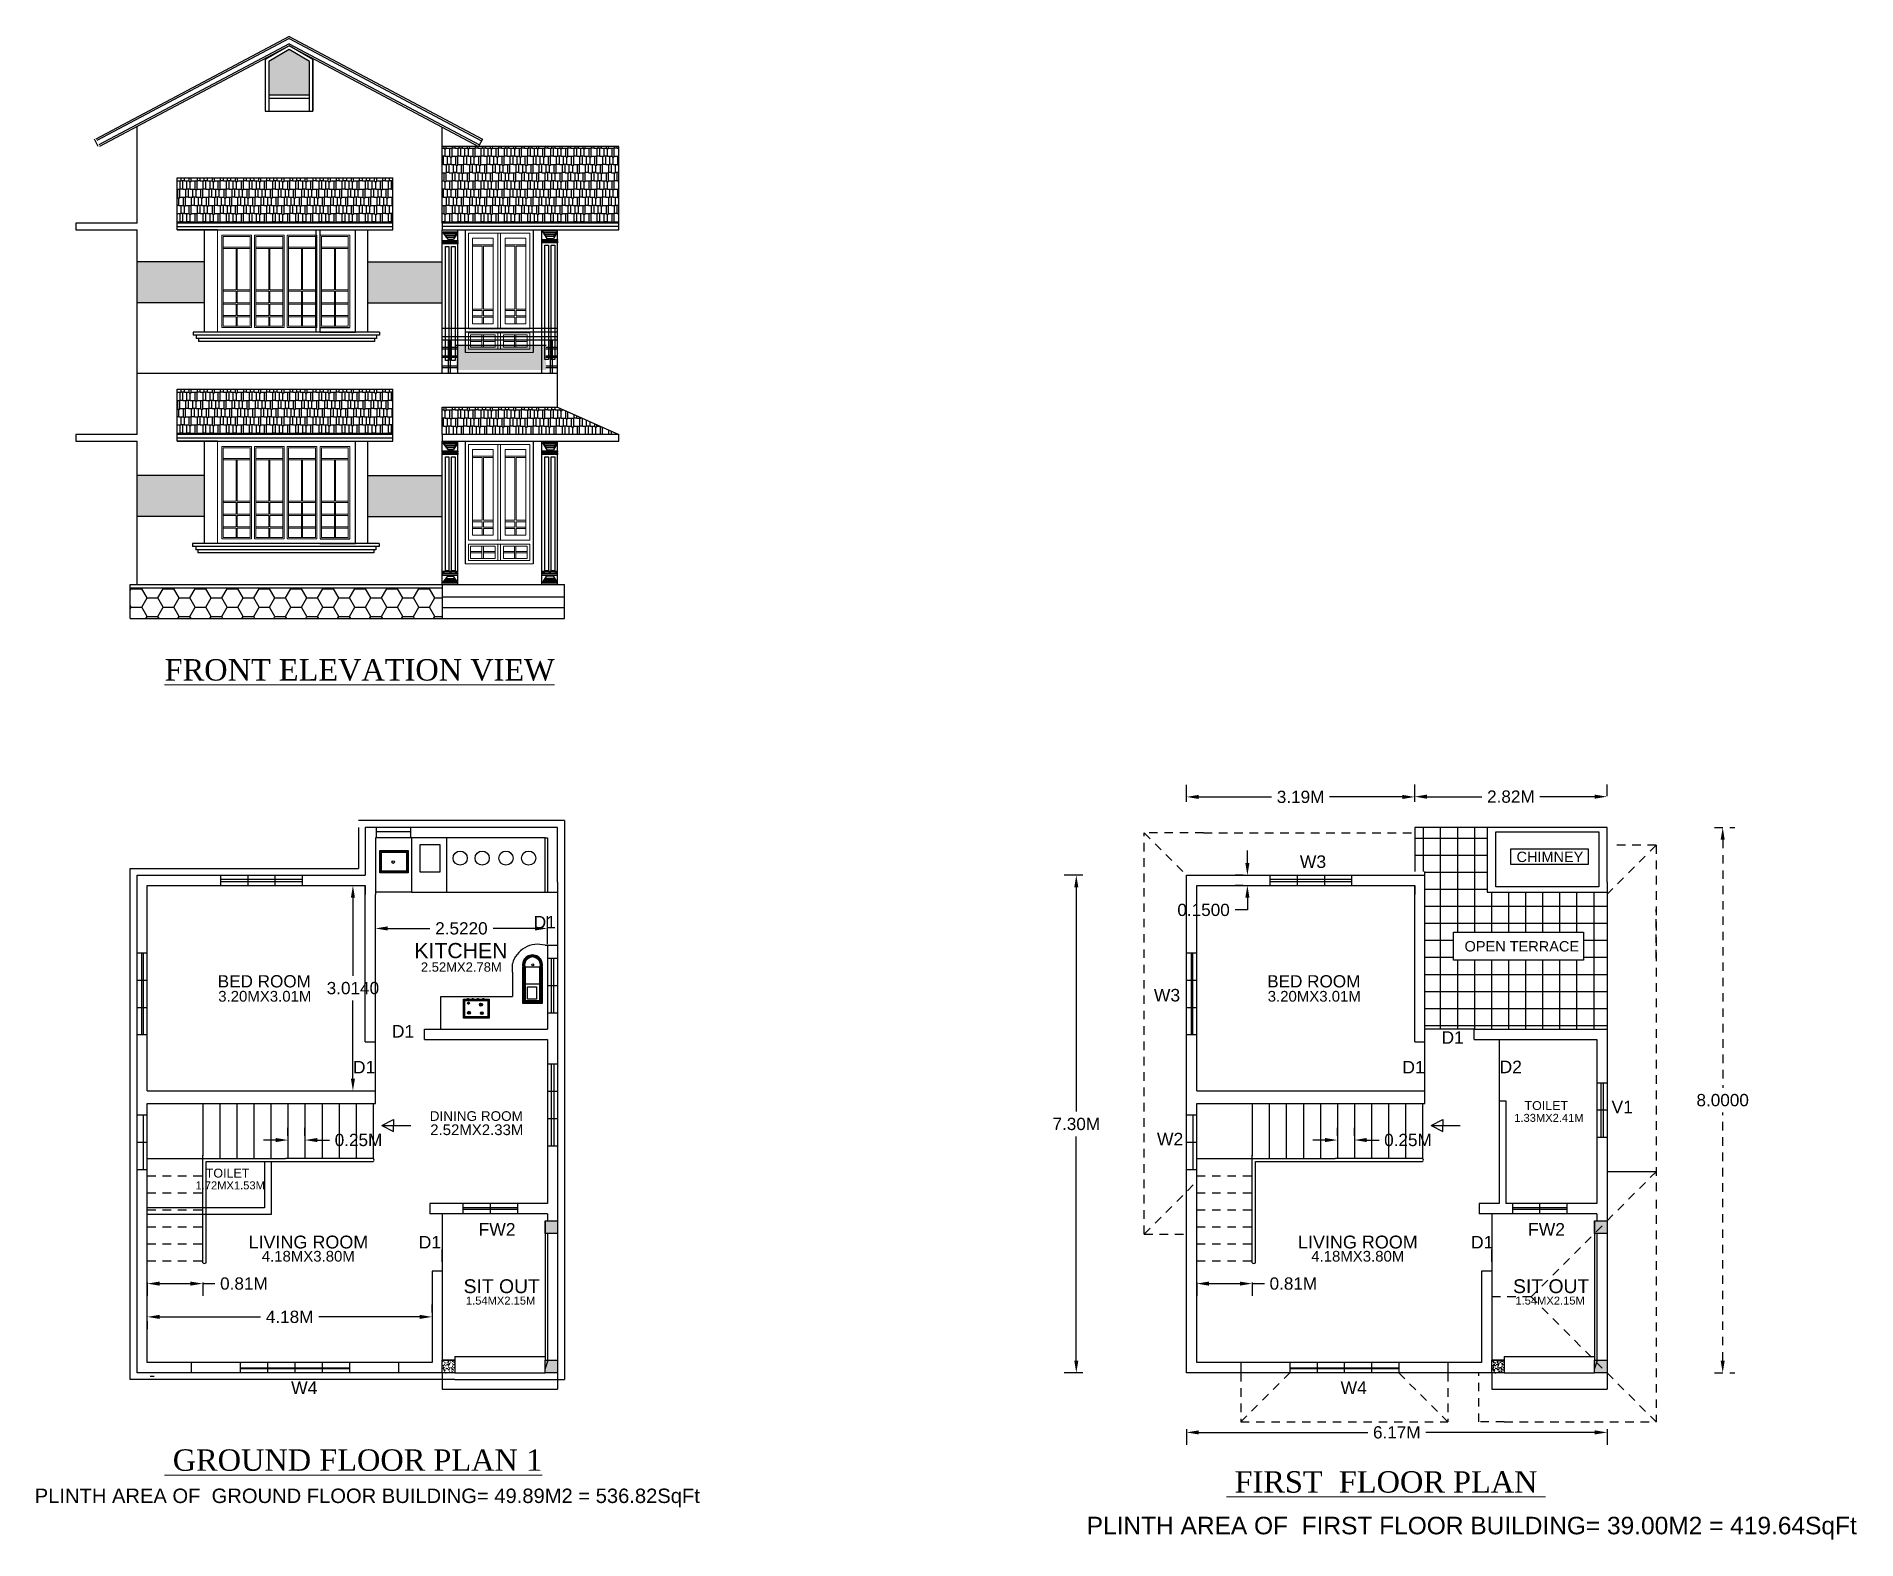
# Model space of a CAD drawing. Header units: inches. Extents: x -1.4 to 25.3, y -2.3 to 19.7.
import ezdxf
from ezdxf.enums import TextEntityAlignment as Align

# ---------------------------------------------------------------- set-up
doc = ezdxf.new("R2010")
doc.units = ezdxf.units.IN
doc.header["$MEASUREMENT"] = 0
doc.linetypes.add('HIDDEN2', pattern=[0.1875, 0.125, -0.0625])
doc.styles.get("Standard").update_dxf_attribs({"font": 'ARIAL.TTF'})
doc.styles.add('style1', font='TIMES.TTF')
doc.dimstyles.get("Standard").update_dxf_attribs({"dimtxt": 0.18, "dimasz": 0.18, "dimexe": 0.18, "dimexo": 0.0625, "dimgap": 0.09, "dimtad": 0, "dimtih": 1, "dimtoh": 1, "dimdec": 4, "dimzin": 0, "dimdsep": 46, "dimtxsty": 'Standard', "dimcen": 0.09, "dimadec": 0, "dimazin": 0, "dimtfac": 1, "dimtdec": 4, "dimtofl": 0, "dimtmove": 0, "dimatfit": 3, "dimfxl": 1, "dimtolj": 1, "dimtzin": 0, "dimarcsym": 0})
pattern_1 = [(45, (-58.814013, -14.985915), (-0.0088388348, 0.0088388348), [])]
pattern_2 = [(0, (-58.81401, -15.05472), (0.255, 0.12), [0.06, -0.05, 0.07, -0.03, 0.09, -0.04]), (0, (-58.75401, -15.04972), (0.255, 0.12), [0.05, -0.19, 0.04, -0.06]), (0, (-58.63401, -15.06222), (0.255, 0.12), [0.03, -0.31]), (90, (-58.81401, -15.05472), (-0.085, 0.12), [0.115, -0.365]), (90, (-58.75401, -15.05472), (-0.085, 0.12), [0.1125, -0.3675]), (90, (-58.70401, -15.05472), (-0.085, 0.12), [0.105, -0.375]), (90, (-58.63401, -15.06222), (-0.085, 0.12), [0.115, -0.365]), (90, (-58.60401, -15.06222), (-0.085, 0.12), [0.115, -0.365]), (90, (-58.51401, -15.05472), (-0.085, 0.12), [0.11, -0.37])]

msp = doc.modelspace()

# ---------------------------------------------------------------- texts
at = {"linetype": 'ByBlock', "lineweight": 18, "style": 'style1'}
for s, p in [('%%UFRONT ELEVATION VIEW', (0.50508, 10.25525)), ('%%U GROUND FLOOR PLAN 1', (0.50508, -1.33661)), ('%%U GROUND FLOOR PLAN 1', (0.50508, -1.33661)), ('%%U FIRST  FLOOR PLAN ', (16.08306, -1.65727))]:
    msp.add_text(s, height=0.3142817, dxfattribs=at).set_placement(p)
for s, height, p, p2 in [('CHIMNEY', 0.152075, (20.33891, 7.59314), (21.31858, 7.59314)), ('KITCHEN', 0.222837, (4.16829, 6.18279), (5.53465, 6.18279)), ('BED ROOM', 0.179632, (1.28426, 5.75393), (2.65062, 5.75393)), ('2.52MX2.78M', 0.1364813, (4.26396, 5.98463), (5.45096, 5.98463)), ('BED ROOM', 0.179632, (16.68115, 5.75393), (18.0475, 5.75393)), ('3.20MX3.01M', 0.1571043, (1.29122, 5.54546), (2.65757, 5.54546)), ('3.20MX3.01M', 0.1571043, (16.6881, 5.54546), (18.05446, 5.54546)), ('DINING ROOM', 0.1419818, (4.39437, 3.79568), (5.76073, 3.79568)), ('2.52MX2.33M', 0.1571043, (4.40133, 3.5872), (5.76769, 3.5872)), ('LIVING ROOM', 0.1885791, (1.73557, 1.92466), (3.49208, 1.92466)), ('4.18MX3.80M', 0.1569432, (1.92988, 1.73227), (3.29484, 1.73227)), ('LIVING ROOM', 0.1885791, (17.13246, 1.92466), (18.88897, 1.92466)), ('4.18MX3.80M', 0.1569432, (17.32677, 1.73227), (18.69173, 1.73227))]:
    msp.add_text(s, height=height).set_placement(p, p2, align=Align.ALIGNED)
at = {"linetype": 'ByBlock', "lineweight": 18}
for s, p in [('W3', (17.15981, 7.50667)), ('D1', (5.91699, 6.61896)), ('W3', (15.01812, 5.54834)), ('D1', (3.83778, 5.01831)), ('D1', (19.23699, 4.92765)), ('D1', (3.26695, 4.49164)), ('D1', (18.66384, 4.49164)), ('D2', (20.08936, 4.49557)), ('V1', (21.73227, 3.90879)), ('W2', (15.06374, 3.43703)), ('FW2', (5.11081, 2.11319)), ('FW2', (20.5077, 2.11319)), ('D1', (4.23237, 1.92443)), ('D1', (19.6704, 1.92443)), ('W4', (2.36044, -0.21071)), ('W4', (17.75733, -0.21071))]:
    msp.add_text(s, height=0.183908, dxfattribs=at).set_placement(p)
at = {"color": 1}
msp.add_text('OPEN TERRACE', height=0.1524535, dxfattribs=at).set_placement((19.5762, 6.28082), (21.25662, 6.28082), align=Align.ALIGNED)
for s, height, p, p2 in [('TOILET', 0.1307, (20.45568, 3.95538), (21.09483, 3.95538)), ('1.33MX2.41M', 0.1170358, (20.30505, 3.78206), (21.32292, 3.78206)), ('TOILET', 0.1307, (1.10844, 2.96467), (1.74759, 2.96467)), ('1.72MX1.53M', 0.1170358, (0.95781, 2.79134), (1.97568, 2.79134)), ('SIT OUT', 0.202885, (4.89103, 1.26938), (6.00897, 1.26938)), ('SIT OUT', 0.202885, (20.28792, 1.26938), (21.40586, 1.26938)), ('1.54MX2.15M', 0.1170358, (4.92519, 1.10129), (5.94307, 1.10129)), ('1.54MX2.15M', 0.1170358, (20.32208, 1.10129), (21.33995, 1.10129))]:
    msp.add_text(s, height=height, rotation=360).set_placement(p, p2, align=Align.ALIGNED)
at = {"linetype": 'ByBlock', "lineweight": 18}
for s, height, p in [('PLINTH AREA OF  GROUND FLOOR BUILDING= 49.89M2 = 536.82SqFt', 0.2116239, (-1.40074, -1.80947)), ('PLINTH AREA OF  FIRST FLOOR BUILDING= 39.00M2 = 419.64SqFt', 0.2571319, (14.03276, -2.26841))]:
    msp.add_text(s, height=height, rotation=360, dxfattribs=at).set_placement(p)

# ---------------------------------------------------------------- blocks, each defined once
blk = doc.blocks.new('*D27')
at = {"color": 0, "lineweight": -2}
for p, q in [((3.598, 6.387), (3.598, 6.799)), ((6.12, 6.387), (6.12, 6.799)), ((3.778, 6.619), (4.394, 6.619)), ((5.94, 6.619), (5.324, 6.619))]:
    blk.add_line(p, q, dxfattribs=at)
at = {"color": 0}
for points in [[(3.778, 6.649), (3.778, 6.589), (3.598, 6.619)], [(5.94, 6.649), (5.94, 6.589), (6.12, 6.619)]]:
    blk.add_solid(points, dxfattribs=at)
at = {"layer": 'Defpoints', "color": 0}
for p in [(6.12, 6.619), (3.598, 6.324), (6.12, 6.324)]:
    blk.add_point(p, dxfattribs=at)
at = {"color": 0, "insert": (4.859, 6.619), "char_height": 0.18, "attachment_point": 5}
blk.add_mtext('\\A1;2.5220', dxfattribs=at)
blk = doc.blocks.new('*D28')
at = {"color": 0, "lineweight": -2}
for p, q in [((2.134, 3.515), (1.954, 3.515)), ((2.314, 3.578), (2.314, 3.695)), ((2.564, 3.578), (2.564, 3.695)), ((2.744, 3.515), (2.924, 3.515))]:
    blk.add_line(p, q, dxfattribs=at)
at = {"color": 0}
for points in [[(2.134, 3.545), (2.134, 3.485), (2.314, 3.515)], [(2.744, 3.545), (2.744, 3.485), (2.564, 3.515)]]:
    blk.add_solid(points, dxfattribs=at)
at = {"layer": 'Defpoints', "color": 0}
for p in [(2.314, 3.515), (2.564, 3.515), (2.564, 3.515)]:
    blk.add_point(p, dxfattribs=at)
at = {"color": 0, "insert": (3.349, 3.515), "char_height": 0.18, "attachment_point": 5}
blk.add_mtext('\\A1;0.25M', dxfattribs=at)
blk = doc.blocks.new('*D29')
at = {"color": 0, "lineweight": -2}
for p, q in [((0.25, 1.426), (0.25, 1.229)), ((0.43, 1.409), (0.883, 1.409)), ((1.063, 1.426), (1.063, 1.229)), ((1.063, 1.409), (1.243, 1.409))]:
    blk.add_line(p, q, dxfattribs=at)
at = {"color": 0}
for points in [[(0.43, 1.439), (0.43, 1.379), (0.25, 1.409)], [(0.883, 1.439), (0.883, 1.379), (1.063, 1.409)]]:
    blk.add_solid(points, dxfattribs=at)
at = {"layer": 'Defpoints', "color": 0}
for p in [(0.25, 1.488), (1.063, 1.488), (1.063, 1.409)]:
    blk.add_point(p, dxfattribs=at)
at = {"color": 0, "insert": (1.668, 1.409), "char_height": 0.18, "attachment_point": 5}
blk.add_mtext('\\A1;0.81M', dxfattribs=at)
blk = doc.blocks.new('*D30')
at = {"color": 0, "linetype": 'HIDDEN2', "lineweight": -2}
for p, q in [((23.241, 8.1), (23.543, 8.1)), ((23.363, 7.92), (23.363, 4.282)), ((23.363, 0.28), (23.363, 3.918)), ((23.241, 0.1), (23.543, 0.1))]:
    blk.add_line(p, q, dxfattribs=at)
at = {"color": 0, "linetype": 'HIDDEN2'}
for points in [[(23.333, 7.92), (23.393, 7.92), (23.363, 8.1)], [(23.333, 0.28), (23.393, 0.28), (23.363, 0.1)]]:
    blk.add_solid(points, dxfattribs=at)
at = {"layer": 'Defpoints', "color": 0, "linetype": 'HIDDEN2'}
for p in [(23.178, 8.1), (23.178, 0.1), (23.363, 0.1)]:
    blk.add_point(p, dxfattribs=at)
at = {"color": 0, "linetype": 'HIDDEN2', "insert": (23.363, 4.1), "char_height": 0.18, "attachment_point": 5}
blk.add_mtext('\\A1;8.0000', dxfattribs=at)
blk = doc.blocks.new('*D37')
at = {"color": 0, "lineweight": -2}
for p, q in [((16.39, 7.58), (16.39, 7.76)), ((16.327, 7.4), (16.21, 7.4)), ((16.327, 7.25), (16.21, 7.25)), ((16.39, 7.07), (16.39, 6.89)), ((16.39, 6.89), (16.21, 6.89))]:
    blk.add_line(p, q, dxfattribs=at)
at = {"color": 0}
for points in [[(16.36, 7.58), (16.42, 7.58), (16.39, 7.4)], [(16.36, 7.07), (16.42, 7.07), (16.39, 7.25)]]:
    blk.add_solid(points, dxfattribs=at)
at = {"layer": 'Defpoints', "color": 0}
for p in [(16.39, 7.4), (16.39, 7.25), (16.39, 7.25)]:
    blk.add_point(p, dxfattribs=at)
at = {"color": 0, "insert": (15.747, 6.89), "char_height": 0.18, "attachment_point": 5}
blk.add_mtext('\\A1;0.1500', dxfattribs=at)
blk = doc.blocks.new('*D31')
at = {"color": 0, "lineweight": -2}
for p, q in [((18.845, 8.559), (18.845, 8.732)), ((19.025, 8.552), (19.83, 8.552)), ((21.487, 8.552), (20.682, 8.552)), ((21.667, 8.559), (21.667, 8.732))]:
    blk.add_line(p, q, dxfattribs=at)
at = {"color": 0}
for points in [[(19.025, 8.582), (19.025, 8.522), (18.845, 8.552)], [(21.487, 8.582), (21.487, 8.522), (21.667, 8.552)]]:
    blk.add_solid(points, dxfattribs=at)
at = {"layer": 'Defpoints', "color": 0}
for p in [(21.667, 8.552), (18.845, 8.496), (21.667, 8.496)]:
    blk.add_point(p, dxfattribs=at)
at = {"color": 0, "insert": (20.256, 8.552), "char_height": 0.18, "attachment_point": 5}
blk.add_mtext('\\A1;2.82M', dxfattribs=at)
blk = doc.blocks.new('*D32')
at = {"color": 0, "lineweight": -2}
for p, q in [((15.497, 8.474), (15.497, 8.728)), ((15.677, 8.548), (16.746, 8.548)), ((18.665, 8.548), (17.596, 8.548)), ((18.845, 8.474), (18.845, 8.728))]:
    blk.add_line(p, q, dxfattribs=at)
at = {"color": 0}
for points in [[(15.677, 8.578), (15.677, 8.518), (15.497, 8.548)], [(18.665, 8.578), (18.665, 8.518), (18.845, 8.548)]]:
    blk.add_solid(points, dxfattribs=at)
at = {"layer": 'Defpoints', "color": 0}
for p in [(15.497, 8.548), (15.497, 8.411), (18.845, 8.411)]:
    blk.add_point(p, dxfattribs=at)
at = {"color": 0, "insert": (17.171, 8.548), "char_height": 0.18, "attachment_point": 5}
blk.add_mtext('\\A1;3.19M', dxfattribs=at)
blk = doc.blocks.new('*D33')
at = {"color": 0, "lineweight": -2}
for p, q in [((13.976, 7.4), (13.7, 7.4)), ((13.88, 7.22), (13.88, 3.932)), ((13.88, 0.28), (13.88, 3.568)), ((13.976, 0.1), (13.7, 0.1))]:
    blk.add_line(p, q, dxfattribs=at)
at = {"color": 0}
for points in [[(13.85, 7.22), (13.91, 7.22), (13.88, 7.4)], [(13.85, 0.28), (13.91, 0.28), (13.88, 0.1)]]:
    blk.add_solid(points, dxfattribs=at)
at = {"layer": 'Defpoints', "color": 0}
for p in [(14.039, 7.4), (13.88, 0.1), (14.039, 0.1)]:
    blk.add_point(p, dxfattribs=at)
at = {"color": 0, "insert": (13.88, 3.75), "char_height": 0.18, "attachment_point": 5}
blk.add_mtext('\\A1;7.30M', dxfattribs=at)
blk = doc.blocks.new('*D34')
at = {"color": 0, "lineweight": -2}
for p, q in [((15.497, -0.727), (15.497, -0.954)), ((15.677, -0.774), (18.157, -0.774)), ((21.487, -0.774), (19.007, -0.774)), ((21.667, -0.727), (21.667, -0.954))]:
    blk.add_line(p, q, dxfattribs=at)
at = {"color": 0}
for points in [[(15.677, -0.744), (15.677, -0.804), (15.497, -0.774)], [(21.487, -0.744), (21.487, -0.804), (21.667, -0.774)]]:
    blk.add_solid(points, dxfattribs=at)
at = {"layer": 'Defpoints', "color": 0}
for p in [(15.497, -0.665), (21.667, -0.665), (21.667, -0.774)]:
    blk.add_point(p, dxfattribs=at)
at = {"color": 0, "insert": (18.582, -0.774), "char_height": 0.18, "attachment_point": 5}
blk.add_mtext('\\A1;6.17M', dxfattribs=at)
blk = doc.blocks.new('*D35')
at = {"color": 0, "lineweight": -2}
for p, q in [((17.531, 3.515), (17.351, 3.515)), ((17.711, 3.578), (17.711, 3.695)), ((17.961, 3.578), (17.961, 3.695)), ((18.141, 3.515), (18.321, 3.515))]:
    blk.add_line(p, q, dxfattribs=at)
at = {"color": 0}
for points in [[(17.531, 3.545), (17.531, 3.485), (17.711, 3.515)], [(18.141, 3.545), (18.141, 3.485), (17.961, 3.515)]]:
    blk.add_solid(points, dxfattribs=at)
at = {"layer": 'Defpoints', "color": 0}
for p in [(17.711, 3.515), (17.961, 3.515), (17.961, 3.515)]:
    blk.add_point(p, dxfattribs=at)
at = {"color": 0, "insert": (18.746, 3.515), "char_height": 0.18, "attachment_point": 5}
blk.add_mtext('\\A1;0.25M', dxfattribs=at)
blk = doc.blocks.new('*D36')
at = {"color": 0, "lineweight": -2}
for p, q in [((15.647, 1.426), (15.647, 1.229)), ((15.827, 1.409), (16.28, 1.409)), ((16.46, 1.426), (16.46, 1.229)), ((16.46, 1.409), (16.64, 1.409))]:
    blk.add_line(p, q, dxfattribs=at)
at = {"color": 0}
for points in [[(15.827, 1.439), (15.827, 1.379), (15.647, 1.409)], [(16.28, 1.439), (16.28, 1.379), (16.46, 1.409)]]:
    blk.add_solid(points, dxfattribs=at)
at = {"layer": 'Defpoints', "color": 0}
for p in [(15.647, 1.488), (16.46, 1.488), (16.46, 1.409)]:
    blk.add_point(p, dxfattribs=at)
at = {"color": 0, "insert": (17.065, 1.409), "char_height": 0.18, "attachment_point": 5}
blk.add_mtext('\\A1;0.81M', dxfattribs=at)
blk = doc.blocks.new('*D38')
at = {"color": 0, "lineweight": -2}
for p, q in [((4.428, 0.984), (4.428, 1.101)), ((0.25, 0.859), (0.25, 0.741)), ((0.43, 0.921), (1.911, 0.921)), ((4.248, 0.921), (2.767, 0.921))]:
    blk.add_line(p, q, dxfattribs=at)
at = {"color": 0}
for points in [[(0.43, 0.951), (0.43, 0.891), (0.25, 0.921)], [(4.248, 0.951), (4.248, 0.891), (4.428, 0.921)]]:
    blk.add_solid(points, dxfattribs=at)
at = {"layer": 'Defpoints', "color": 0}
for p in [(0.25, 0.921), (0.25, 0.921), (4.428, 0.921)]:
    blk.add_point(p, dxfattribs=at)
at = {"color": 0, "insert": (2.339, 0.921), "char_height": 0.18, "attachment_point": 5}
blk.add_mtext('\\A1;4.18M', dxfattribs=at)
blk = doc.blocks.new('*D39')
at = {"color": 0, "lineweight": -2}
for p, q in [((2.585, 7.25), (3.447, 7.25)), ((3.267, 7.07), (3.267, 5.925)), ((3.267, 4.416), (3.267, 5.561)), ((2.585, 4.236), (3.447, 4.236))]:
    blk.add_line(p, q, dxfattribs=at)
at = {"color": 0}
for points in [[(3.237, 7.07), (3.297, 7.07), (3.267, 7.25)], [(3.237, 4.416), (3.297, 4.416), (3.267, 4.236)]]:
    blk.add_solid(points, dxfattribs=at)
at = {"layer": 'Defpoints', "color": 0}
for p in [(2.523, 7.25), (2.523, 4.236), (3.267, 4.236)]:
    blk.add_point(p, dxfattribs=at)
at = {"color": 0, "insert": (3.267, 5.743), "char_height": 0.18, "attachment_point": 5}
blk.add_mtext('\\A1;3.0140', dxfattribs=at)

# ---------------------------------------------------------------- dimensions: what is measured, and where the dimension line sits
for base, p1, p2, text, picture, middle in [((15.49689, 8.54849), (18.84489, 8.41137), (15.49689, 8.41137), '3.19M', '*D32', (17.17089, 8.54849)), ((21.66689, 8.5525), (18.84489, 8.4965), (21.66689, 8.4965), '2.82M', '*D31', (20.25589, 8.5525)), ((2.564, 3.51535), (2.314, 3.51535), (2.564, 3.51535), '0.25M', '*D28', (3.34871, 3.51535)), ((17.96089, 3.51535), (17.71089, 3.51535), (17.96089, 3.51535), '0.25M', '*D35', (18.74559, 3.51535)), ((1.06313, 1.40858), (0.25, 1.48843), (1.06313, 1.48843), '0.81M', '*D29', (1.66783, 1.40858)), ((16.46002, 1.40858), (15.64689, 1.48843), (16.46002, 1.48843), '0.81M', '*D36', (17.06472, 1.40858)), ((0.25, 0.92114), (4.42797, 0.92114), (0.25, 0.92114), '4.18M', '*D38', (2.33899, 0.92114)), ((21.66689, -0.77358), (15.49689, -0.66496), (21.66689, -0.66496), '6.17M', '*D34', (18.58189, -0.77358))]:
    dim = msp.add_linear_dim(base=base, p1=p1, p2=p2, text=text, dimstyle='Standard')
    dim.commit()
    dim.dimension.update_dxf_attribs({"geometry": picture, "text_midpoint": middle})
at = {"linetype": 'HIDDEN2'}
dim = msp.add_linear_dim(base=(23.36345, 0.1), p1=(23.17836, 8.1), p2=(23.17836, 0.1), angle=90, dimstyle='Standard', dxfattribs=at)
dim.commit()
dim.dimension.update_dxf_attribs({"geometry": '*D30', "text_midpoint": (23.36345, 4.1)})
for base, p1, p2, picture, middle in [((16.38993, 7.25), (16.38993, 7.4), (16.38993, 7.25), '*D37', (15.74661, 6.89)), ((3.26695, 4.236), (2.523, 7.25), (2.523, 4.236), '*D39', (3.26695, 5.743))]:
    dim = msp.add_linear_dim(base=base, p1=p1, p2=p2, angle=90, dimstyle='Standard')
    dim.commit()
    dim.dimension.update_dxf_attribs({"geometry": picture, "text_midpoint": middle})
dim = msp.add_linear_dim(base=(13.8802, 0.1), p1=(14.03884, 7.4), p2=(14.03884, 0.1), angle=90, text='7.30M', dimstyle='Standard')
dim.commit()
dim.dimension.update_dxf_attribs({"geometry": '*D33', "text_midpoint": (13.8802, 3.75)})
dim = msp.add_linear_dim(base=(6.12, 6.61896), p1=(3.598, 6.32425), p2=(6.12, 6.32425), dimstyle='Standard')
dim.commit()
dim.dimension.update_dxf_attribs({"geometry": '*D27', "text_midpoint": (4.859, 6.61896)})

# ---------------------------------------------------------------- hatches: boundary and pattern name
h = msp.add_hatch(color=256)
h.set_gradient(color1=(61, 128, 138), color2=(63, 123, 141))
h.paths.add_polyline_path([(2.63138, 19.33741), (2.33138, 19.51061), (2.03138, 19.33741), (2.03138, 18.84794), (2.63138, 18.84794)])
at = {"true_color": 0x5b99ae}
h = msp.add_hatch(dxfattribs=at)
h.set_pattern_fill('AR-RSHKE', color=135, scale=0.01, style=0)
h.set_pattern_definition(pattern_2)
h.paths.add_polyline_path([(7.17, 18.0894), (4.57797, 18.0894), (4.57797, 16.96559), (7.17, 16.96559)])
h = msp.add_hatch(dxfattribs=at)
h.set_pattern_fill('AR-RSHKE', color=135, scale=0.01, style=0)
h.set_pattern_definition(pattern_2)
h.paths.add_polyline_path([(3.85312, 17.63016), (0.68934, 17.63016), (0.68934, 16.96559), (3.85312, 16.96559)])
h = msp.add_hatch()
h.set_pattern_fill('AR-CONC', color=256, scale=0.015, style=0)
h.set_pattern_definition([(50, (-58.81401, -15.05472), (0.10758903, -0.00941282), [0.01125, -0.12375]), (355, (-58.81401, -15.05472), (-0.0208127, 0.11282882), [0.009, -0.099]), (100.4514, (-58.80505, -15.0555), (0.0867764, 0.10341593), [0.00956103, -0.10517132]), (46.1842, (-58.81401, -15.02472), (0.16008616, -0.02482785), [0.016875, -0.185625]), (96.6356, (-58.80067, -15.02679), (0.1401994, 0.14611768), [0.01434154, -0.15775695]), (351.1842, (-58.81401, -15.02472), (0.1401993, 0.1461178), [0.0135, -0.1485]), (21, (-58.79901, -15.03222), (0.08953606, -0.06039283), [0.01125, -0.12375]), (326, (-58.79901, -15.03222), (0.0364973, 0.1087725), [0.009, -0.099]), (71.4514, (-58.79155, -15.03725), (0.1260334, 0.04837957), [0.00956103, -0.10517132]), (37.5, (-58.814013, -15.05472), (0.001823978, 0.049934078), [0, -0.0978, 0, -0.1005, 0, -0.099375]), (7.5, (-58.814013, -15.05472), (0.03946043, 0.059161757), [0, -0.0573, 0, -0.09555, 0, -0.037875]), (327.5, (-58.847463, -15.05472), (0.080073365, -0.00338323), [0, -0.0375, 0, -0.117, 0, -0.15525]), (317.5, (-58.86246, -15.05472), (0.087477925, 0.01501575), [0, -0.04875, 0, -0.0777, 0, -0.11025])])
h.paths.add_polyline_path([(1.09155, 13.26249), (0.1, 13.26249), (0.1, 12.66249), (1.09155, 12.66249)])
h.paths.add_polyline_path([(4.57797, 13.26249), (3.48474, 13.26249), (3.48474, 12.66249), (4.57797, 12.66249)])
h.paths.add_polyline_path([(4.57797, 16.39685), (3.48474, 16.39685), (3.48474, 15.79685), (4.57797, 15.79685)])
h.paths.add_polyline_path([(1.09155, 16.39685), (0.1, 16.39685), (0.1, 15.79685), (1.09155, 15.79685)])
h = msp.add_hatch(color=256)
h.set_gradient(color1=(61, 128, 138), color2=(63, 123, 141))
h.paths.add_polyline_path([(6.10146, 15.17257), (4.77731, 15.17257), (4.77731, 14.80914), (6.10146, 14.80914)])
h = msp.add_hatch(dxfattribs=at)
h.set_pattern_fill('AR-RSHKE', color=135, scale=0.01, style=0)
h.set_pattern_definition([(0, (-58.81401, -18.15472), (0.255, 0.12), [0.06, -0.05, 0.07, -0.03, 0.09, -0.04]), (0, (-58.75401, -18.14972), (0.255, 0.12), [0.05, -0.19, 0.04, -0.06]), (0, (-58.63401, -18.16222), (0.255, 0.12), [0.03, -0.31]), (90, (-58.81401, -18.15472), (-0.085, 0.12), [0.115, -0.365]), (90, (-58.75401, -18.15472), (-0.085, 0.12), [0.1125, -0.3675]), (90, (-58.70401, -18.15472), (-0.085, 0.12), [0.105, -0.375]), (90, (-58.63401, -18.16222), (-0.085, 0.12), [0.115, -0.365]), (90, (-58.60401, -18.16222), (-0.085, 0.12), [0.115, -0.365]), (90, (-58.51401, -18.15472), (-0.085, 0.12), [0.11, -0.37])])
h.paths.add_polyline_path([(3.85312, 14.53016), (0.68934, 14.53016), (0.68934, 13.86559), (3.85312, 13.86559)])
h = msp.add_hatch(dxfattribs=at)
h.set_pattern_fill('AR-RSHKE', color=135, scale=0.01, style=0)
h.set_pattern_definition(pattern_2)
h.paths.add_polyline_path([(6.27, 14.26559), (4.57797, 14.26559), (4.57797, 13.86559), (7.17, 13.86559)])
h = msp.add_hatch()
h.set_pattern_fill('HONEY', color=256, scale=1.25, style=0)
h.set_pattern_definition([(0, (-58.81401, -15.05472), (0.234375, 0.13531647), [0.15625, -0.3125]), (120, (-58.81401, -15.05472), (-0.234375, 0.13531647), [0.15625, -0.3125]), (60, (-58.81401, -15.05472), (5e-10, 0.27063294), [-0.3125, 0.15625])])
h.paths.add_polyline_path([(4.57797, 11.61559), (0, 11.61559), (0, 11.16559), (4.57797, 11.16559)])
h = msp.add_hatch()
h.set_pattern_fill('NET', color=256, scale=2, style=0)
h.set_pattern_definition([(0, (-55.02462, -15.05472), (0, 0.25), []), (90, (-55.02462, -15.05472), (-0.25, 2e-17), [])])
h.paths.add_polyline_path([(21.66689, 7.15), (19.90818, 7.15), (19.90818, 8.1), (18.99489, 8.1), (18.84489, 8.1), (18.84489, 7.456), (18.99489, 7.456), (18.99489, 5.14), (19.71489, 5.14), (21.66689, 5.14)])
h.paths.add_polyline_path([(19.41388, 6.15285), (19.41388, 6.56643), (21.32067, 6.56643), (21.32067, 6.15285)], flags=16)
h.paths.add_polyline_path([(19.53676, 6.23878), (21.29605, 6.23878), (21.29605, 6.47542), (19.53676, 6.47542)], flags=8)
h = msp.add_hatch()
h.set_pattern_fill('ANSI31', color=256, scale=0.1, style=0)
h.set_pattern_definition(pattern_1)
h.paths.add_polyline_path([(4.94741, 5.38273, 1), (4.99026, 5.38273, 1)])
h.paths.add_polyline_path([(5.1382, 5.3756, 1), (5.17697, 5.3756, 1)])
h = msp.add_hatch()
h.set_pattern_fill('ANSI31', color=256, scale=0.5, style=0)
h.set_pattern_definition([(45, (-58.81401, -14.985915), (-0.044194174, 0.044194174), [])])
h.paths.add_polyline_path([(4.94886, 5.52266, 1), (4.97794, 5.52266, 1)])
h.paths.add_polyline_path([(5.16779, 5.50197, 1), (5.1229, 5.50197, 1)])
h = msp.add_hatch()
h.set_pattern_fill('ANSI31', color=256, scale=0.1, style=0)
h.set_pattern_definition(pattern_1)
h.paths.add_polyline_path([(4.97794, 5.52266, 1), (4.94886, 5.52266, 1)])
h.paths.add_polyline_path([(5.16779, 5.50197, 1), (5.1229, 5.50197, 1)])
h = msp.add_hatch()
h.set_pattern_fill('AR-CONC', color=256, scale=0.8, style=0)
h.set_pattern_definition([(50, (-10.6044, -12.035), (5.7381, -0.502), [0.6, -6.6]), (355, (-10.6044, -12.035), (-1.11, 6.0175), [0.48, -5.28]), (100.45, (-10.126, -12.077), (4.6281, 5.5155), [0.5099, -5.6091]), (46.184, (-10.6044, -10.435), (8.538, -1.3242), [0.9, -9.9]), (96.636, (-9.893, -10.545), (7.4773, 7.793), [0.765, -8.4137]), (351.184, (-10.604, -10.435), (7.4773, 7.793), [0.72, -7.92]), (21, (-9.8044, -10.835), (4.7753, -3.221), [0.6, -6.6]), (326, (-9.8044, -10.835), (1.9465, 5.8012), [0.48, -5.28]), (71.45, (-9.4065, -11.1034), (6.7218, 2.5802), [0.5099, -5.6091]), (37.5, (-10.6044, -12.035), (0.09728, 2.66315), [0, -5.216, 0, -5.36, 0, -5.3]), (7.5, (-10.6044, -12.035), (2.10456, 3.1553), [0, -3.056, 0, -5.096, 0, -2.02]), (327.5, (-12.3884, -12.035), (4.27058, -0.18044), [0, -2, 0, -6.24, 0, -8.28]), (317.5, (-13.1884, -12.035), (4.6655, 0.80084), [0, -2.6, 0, -4.144, 0, -5.88])])
h.paths.add_polyline_path([(6.27, 0.284), (6.086, 0.284), (6.086, 0.1), (6.27, 0.1)])
h.paths.add_polyline_path([(4.76197, 0.284), (4.57797, 0.284), (4.57797, 0.1), (4.76197, 0.1)])
h.paths.add_polyline_path([(6.27, 2.3288), (6.086, 2.3288), (6.086, 2.1448), (6.27, 2.1448)])
h = msp.add_hatch()
h.set_pattern_fill('AR-CONC', color=256, scale=0.012, style=0)
h.set_pattern_definition([(50, (-10.60442, -12.034975), (0.08607122, -0.00753026), [0.009, -0.099]), (355, (-10.60442, -12.034975), (-0.01665016, 0.09026306), [0.0072, -0.0792]), (100.4514, (-10.597244, -12.0356), (0.06942113, 0.08273275), [0.00764882, -0.08413705]), (46.1842, (-10.60442, -12.01098), (0.12806893, -0.0198623), [0.0135, -0.1485]), (96.6356, (-10.59374, -12.01263), (0.1121595, 0.11689414), [0.0114732, -0.12620556]), (351.1842, (-10.60442, -12.01098), (0.1121594, 0.1168942), [0.0108, -0.1188]), (21, (-10.59242, -12.016975), (0.07162885, -0.04831427), [0.009, -0.099]), (326, (-10.59242, -12.016975), (0.02919784, 0.087018), [0.0072, -0.0792]), (71.4514, (-10.58645, -12.021), (0.1008267, 0.03870366), [0.00764882, -0.08413705]), (37.5, (-10.604417, -12.034975), (0.001459183, 0.039947262), [0, -0.07824, 0, -0.0804, 0, -0.0795]), (7.5, (-10.604417, -12.034975), (0.031568344, 0.047329405), [0, -0.04584, 0, -0.07644, 0, -0.0303]), (327.5, (-10.631177, -12.034975), (0.064058692, -0.002706585), [0, -0.03, 0, -0.0936, 0, -0.1242]), (317.5, (-10.643177, -12.034975), (0.06998234, 0.0120126), [0, -0.039, 0, -0.06216, 0, -0.0882])])
h.paths.add_polyline_path([(6.27, 2.3288), (6.086, 2.3288), (6.086, 2.1448), (6.27, 2.1448)])
h.paths.add_polyline_path([(6.27, 0.284), (6.086, 0.284), (6.086, 0.1), (6.27, 0.1)])
h = msp.add_hatch()
h.set_pattern_fill('AR-CONC', color=256, scale=0.8, style=0)
h.set_pattern_definition([(50, (4.7925, -12.035), (5.7381, -0.502), [0.6, -6.6]), (355, (4.7925, -12.035), (-1.11, 6.0175), [0.48, -5.28]), (100.45, (5.2706, -12.077), (4.6281, 5.5155), [0.5099, -5.6091]), (46.184, (4.7925, -10.435), (8.538, -1.3242), [0.9, -9.9]), (96.636, (5.504, -10.545), (7.4773, 7.793), [0.765, -8.4137]), (351.184, (4.7925, -10.435), (7.4773, 7.793), [0.72, -7.92]), (21, (5.5925, -10.835), (4.7753, -3.221), [0.6, -6.6]), (326, (5.5925, -10.835), (1.9465, 5.8012), [0.48, -5.28]), (71.45, (5.9904, -11.1034), (6.7218, 2.5802), [0.5099, -5.6091]), (37.5, (4.7925, -12.035), (0.09728, 2.66315), [0, -5.216, 0, -5.36, 0, -5.3]), (7.5, (4.7925, -12.035), (2.10456, 3.1553), [0, -3.056, 0, -5.096, 0, -2.02]), (327.5, (3.0085, -12.035), (4.27058, -0.18044), [0, -2, 0, -6.24, 0, -8.28]), (317.5, (2.2085, -12.035), (4.6655, 0.80084), [0, -2.6, 0, -4.144, 0, -5.88])])
h.paths.add_polyline_path([(21.66689, 0.284), (21.48289, 0.284), (21.48289, 0.1), (21.66689, 0.1)])
h.paths.add_polyline_path([(20.15886, 0.284), (19.97486, 0.284), (19.97486, 0.1), (20.15886, 0.1)])
h.paths.add_polyline_path([(21.66689, 2.3288), (21.48289, 2.3288), (21.48289, 2.1448), (21.66689, 2.1448)])
h = msp.add_hatch()
h.set_pattern_fill('AR-CONC', color=256, scale=0.012, style=0)
h.set_pattern_definition([(50, (4.79247, -12.034975), (0.08607122, -0.00753026), [0.009, -0.099]), (355, (4.79247, -12.034975), (-0.01665016, 0.09026306), [0.0072, -0.0792]), (100.4514, (4.79964, -12.0356), (0.06942113, 0.08273275), [0.00764882, -0.08413705]), (46.1842, (4.79247, -12.01098), (0.12806893, -0.0198623), [0.0135, -0.1485]), (96.6356, (4.80314, -12.01263), (0.1121595, 0.11689414), [0.0114732, -0.12620556]), (351.1842, (4.79247, -12.01098), (0.1121594, 0.1168942), [0.0108, -0.1188]), (21, (4.80447, -12.016975), (0.07162885, -0.04831427), [0.009, -0.099]), (326, (4.80447, -12.016975), (0.02919784, 0.087018), [0.0072, -0.0792]), (71.4514, (4.81044, -12.021), (0.1008267, 0.03870366), [0.00764882, -0.08413705]), (37.5, (4.79247, -12.034975), (0.001459183, 0.039947262), [0, -0.07824, 0, -0.0804, 0, -0.0795]), (7.5, (4.79247, -12.034975), (0.031568344, 0.047329405), [0, -0.04584, 0, -0.07644, 0, -0.0303]), (327.5, (4.76571, -12.034975), (0.064058692, -0.002706585), [0, -0.03, 0, -0.0936, 0, -0.1242]), (317.5, (4.75371, -12.034975), (0.06998234, 0.0120126), [0, -0.039, 0, -0.06216, 0, -0.0882])])
h.paths.add_polyline_path([(21.66689, 2.3288), (21.48289, 2.3288), (21.48289, 2.1448), (21.66689, 2.1448)])
h.paths.add_polyline_path([(21.66689, 0.284), (21.48289, 0.284), (21.48289, 0.1), (21.66689, 0.1)])
h = msp.add_hatch()
h.set_pattern_fill('AR-CONC', color=256, scale=0.012, style=0)
h.set_pattern_definition([(50, (-58.81401, -15.05472), (0.08607122, -0.00753026), [0.009, -0.099]), (355, (-58.81401, -15.05472), (-0.01665016, 0.09026306), [0.0072, -0.0792]), (100.4514, (-58.80684, -15.05535), (0.06942113, 0.08273275), [0.00764882, -0.08413705]), (46.1842, (-58.81401, -15.03072), (0.12806893, -0.01986228), [0.0135, -0.1485]), (96.6356, (-58.80334, -15.03237), (0.11215952, 0.11689414), [0.01147323, -0.12620556]), (351.1842, (-58.81401, -15.03072), (0.11215943, 0.11689423), [0.0108, -0.1188]), (21, (-58.80201, -15.03672), (0.07162885, -0.04831427), [0.009, -0.099]), (326, (-58.80201, -15.03672), (0.02919784, 0.087018), [0.0072, -0.0792]), (71.4514, (-58.79604, -15.040745), (0.10082672, 0.03870366), [0.00764882, -0.08413705]), (37.5, (-58.814013, -15.05472), (0.001459183, 0.039947262), [0, -0.07824, 0, -0.0804, 0, -0.0795]), (7.5, (-58.814013, -15.05472), (0.031568344, 0.047329405), [0, -0.04584, 0, -0.07644, 0, -0.0303]), (327.5, (-58.840773, -15.05472), (0.064058692, -0.002706585), [0, -0.03, 0, -0.0936, 0, -0.1242]), (317.5, (-58.85277, -15.05472), (0.06998234, 0.0120126), [0, -0.039, 0, -0.06216, 0, -0.0882])])
h.paths.add_polyline_path([(4.76197, 0.284), (4.57797, 0.284), (4.57797, 0.1), (4.76197, 0.1)])
h = msp.add_hatch()
h.set_pattern_fill('AR-CONC', color=256, scale=0.012, style=0)
h.set_pattern_definition([(50, (-43.417125, -15.05472), (0.08607122, -0.00753026), [0.009, -0.099]), (355, (-43.417125, -15.05472), (-0.01665016, 0.09026306), [0.0072, -0.0792]), (100.4514, (-43.40995, -15.05535), (0.06942113, 0.08273275), [0.00764882, -0.08413705]), (46.1842, (-43.41712, -15.03072), (0.12806893, -0.01986228), [0.0135, -0.1485]), (96.6356, (-43.40645, -15.03237), (0.11215952, 0.11689414), [0.01147323, -0.12620556]), (351.1842, (-43.41712, -15.03072), (0.11215943, 0.11689423), [0.0108, -0.1188]), (21, (-43.405125, -15.03672), (0.07162885, -0.04831427), [0.009, -0.099]), (326, (-43.405125, -15.03672), (0.02919784, 0.087018), [0.0072, -0.0792]), (71.4514, (-43.399156, -15.040745), (0.10082672, 0.03870366), [0.00764882, -0.08413705]), (37.5, (-43.417125, -15.05472), (0.001459183, 0.039947262), [0, -0.07824, 0, -0.0804, 0, -0.0795]), (7.5, (-43.417125, -15.05472), (0.031568344, 0.047329405), [0, -0.04584, 0, -0.07644, 0, -0.0303]), (327.5, (-43.443885, -15.05472), (0.064058692, -0.002706585), [0, -0.03, 0, -0.0936, 0, -0.1242]), (317.5, (-43.455885, -15.05472), (0.06998234, 0.0120126), [0, -0.039, 0, -0.06216, 0, -0.0882])])
h.paths.add_polyline_path([(20.15886, 0.284), (19.97486, 0.284), (19.97486, 0.1), (20.15886, 0.1)])

# ---------------------------------------------------------------- linework, layer by layer
for p, q in [((2.33138, 19.70426), (-0.50227, 18.19758)), ((2.33138, 19.67594), (-0.49109, 18.17521)), ((2.33138, 19.59666), (-0.4598, 18.11257)), ((2.33138, 19.56835), (-0.44862, 18.0902)), ((2.33138, 19.70426), (5.16771, 18.19615)), ((2.33138, 19.67594), (5.15598, 18.17408)), ((2.33138, 19.59666), (5.12311, 18.11227)), ((2.33138, 19.56835), (5.11138, 18.0902)), ((2.68138, 19.36628), (2.68138, 18.61004)), ((2.03138, 18.84794), (2.63138, 18.84794)), ((2.03138, 18.79794), (2.63138, 18.79794)), ((-0.47052, 18.0902), (-0.52417, 18.19758)), ((0.1029, 17.86559), (0.1029, 18.38344)), ((4.57797, 16.99028), (4.57797, 18.37381)), ((5.16771, 18.19615), (5.11138, 18.0902)), ((7.17, 18.0894), (4.57797, 18.0894)), ((7.17, 16.96559), (7.17, 18.0894)), ((0.1029, 16.96559), (0.1029, 17.86559)), ((0.68934, 16.96559), (0.68934, 17.63016)), ((0.68934, 17.63016), (3.85312, 17.63016)), ((3.85312, 16.96559), (3.85312, 17.63016)), ((0.1029, 16.96559), (-0.7971, 16.96559)), ((-0.7971, 16.96559), (-0.7971, 16.86559)), ((-0.7971, 16.86559), (0.1, 16.86559)), ((0.1, 14.76559), (0.1, 16.86559)), ((0.68934, 16.86559), (0.68934, 16.96559)), ((3.83748, 16.96559), (0.68934, 16.96559)), ((0.68934, 16.91559), (3.85312, 16.91559)), ((0.68934, 16.86559), (3.85312, 16.86559)), ((1.28256, 16.86559), (0.68934, 16.86559)), ((1.09155, 15.36559), (1.09155, 16.86559)), ((2.72801, 15.36559), (2.72801, 16.86559)), ((2.78447, 15.36559), (2.78447, 16.86559)), ((3.30433, 15.36559), (3.30433, 16.86559)), ((3.48474, 15.36559), (3.48474, 16.86559)), ((3.85312, 16.96559), (3.83748, 16.96559)), ((3.85312, 16.86559), (3.85312, 16.96559)), ((7.17, 16.96559), (4.57797, 16.96559)), ((4.57797, 16.96559), (4.57797, 16.86559)), ((7.17, 16.91559), (4.57797, 16.91559)), ((4.57797, 14.76559), (4.57797, 16.86559)), ((4.57797, 16.86559), (6.27, 16.86559)), ((4.80797, 14.76559), (4.80797, 16.86559)), ((4.91206, 16.86559), (4.91206, 15.06559)), ((5.91206, 16.86559), (5.91206, 15.06559)), ((6.04, 14.76559), (6.04, 16.86559)), ((6.05114, 16.83491), (6.11177, 16.741)), ((6.2623, 16.83491), (6.21209, 16.741)), ((6.27, 14.76559), (6.27, 16.86559)), ((6.27, 16.86559), (7.17, 16.86559)), ((7.17, 16.86559), (7.17, 16.96559)), ((7.17, 16.86559), (7.17, 16.96559)), ((4.58958, 16.81937), (4.65821, 16.73105)), ((4.65821, 16.73105), (4.74228, 16.73105)), ((4.80073, 16.81937), (4.74228, 16.73105)), ((6.11177, 16.741), (6.21209, 16.741)), ((1.09155, 16.39685), (0.1, 16.39685)), ((3.48474, 16.39685), (4.57797, 16.39685)), ((1.09155, 15.79685), (0.1, 15.79685)), ((3.48474, 15.79685), (4.57797, 15.79685)), ((3.65836, 15.36559), (0.92246, 15.36559)), ((0.92246, 15.36559), (0.92246, 15.31948)), ((3.65836, 15.31948), (0.92246, 15.31948)), ((0.96857, 15.31948), (0.96857, 15.27337)), ((3.61225, 15.27337), (0.96857, 15.27337)), ((0.99931, 15.27337), (0.99931, 15.22726)), ((3.58151, 15.22726), (0.99931, 15.22726)), ((2.78256, 15.36559), (3.30433, 15.36559)), ((2.78537, 15.43559), (3.21958, 15.43559)), ((3.58151, 15.27337), (3.58151, 15.22726)), ((3.61225, 15.31948), (3.61225, 15.27337)), ((3.65836, 15.36559), (3.65836, 15.31948)), ((6.27, 15.41712), (4.57797, 15.41712)), ((6.27, 15.29839), (4.57797, 15.29839)), ((6.27, 15.24839), (4.57797, 15.24839)), ((4.66625, 15.24839), (4.66625, 14.76559)), ((4.69461, 15.24839), (4.69461, 14.76559)), ((6.27, 15.36712), (4.91206, 15.36712)), ((6.16149, 15.24839), (6.16149, 14.76559)), ((6.18985, 15.24839), (6.18985, 14.76559)), ((4.80797, 14.99256), (4.57566, 14.99256)), ((4.80797, 15.01508), (4.57668, 15.01508)), ((4.80797, 15.11634), (4.57695, 15.11634)), ((4.80797, 15.13887), (4.57797, 15.13887)), ((6.10146, 15.17257), (4.77731, 15.17257)), ((6.26768, 14.99256), (6.09796, 14.99256)), ((6.26871, 15.01508), (6.09898, 15.01508)), ((6.26898, 15.11634), (6.09925, 15.11634)), ((6.27, 15.13887), (6.10028, 15.13887)), ((0.1029, 13.86559), (0.1029, 14.76559)), ((0.1029, 14.76559), (6.27, 14.76559)), ((4.80797, 14.84278), (4.57695, 14.84278)), ((4.80797, 14.8653), (4.57797, 14.8653)), ((6.26898, 14.84278), (6.09925, 14.84278)), ((6.27, 14.8653), (6.10028, 14.8653)), ((6.27, 14.26559), (6.27, 14.76559)), ((0.68934, 13.86559), (0.68934, 14.53016)), ((0.68934, 14.53016), (3.85312, 14.53016)), ((3.85312, 13.86559), (3.85312, 14.53016)), ((4.57797, 13.86559), (4.57797, 14.26559)), ((0.1029, 13.86559), (-0.7971, 13.86559)), ((-0.7971, 13.86559), (-0.7971, 13.76559)), ((-0.7971, 13.76559), (0.1, 13.76559)), ((0.1, 11.66559), (0.1, 13.76559)), ((0.68934, 13.76559), (0.68934, 13.86559)), ((3.83748, 13.86559), (0.68934, 13.86559)), ((0.68934, 13.81559), (3.85312, 13.81559)), ((1.28256, 13.76559), (0.68934, 13.76559)), ((0.68934, 13.76559), (3.85312, 13.76559)), ((1.28256, 13.76559), (0.68934, 13.76559)), ((1.09155, 12.26559), (1.09155, 13.76559)), ((3.30433, 12.26559), (3.30433, 13.76559)), ((3.48474, 12.26559), (3.48474, 13.76559)), ((3.85312, 13.86559), (3.83748, 13.86559)), ((3.85312, 13.76559), (3.85312, 13.86559)), ((4.57797, 13.86559), (4.57797, 13.76559)), ((4.57797, 11.66559), (4.57797, 13.76559)), ((4.57797, 13.76559), (6.27, 13.76559)), ((4.58958, 13.73287), (4.65821, 13.64455)), ((4.65821, 13.64455), (4.74228, 13.64455)), ((4.80073, 13.73287), (4.74228, 13.64455)), ((4.80797, 11.66559), (4.80797, 13.76559)), ((4.91206, 13.76559), (4.91206, 11.96559)), ((5.91206, 13.76559), (5.91206, 11.96559)), ((6.04, 11.66559), (6.04, 13.76559)), ((6.05114, 13.73287), (6.11177, 13.63896)), ((6.11177, 13.63896), (6.21209, 13.63896)), ((6.2623, 13.73287), (6.21209, 13.63896)), ((6.27, 11.66559), (6.27, 13.76559)), ((6.27, 13.76559), (7.17, 13.76559)), ((7.17, 13.76559), (7.17, 13.86559)), ((1.09155, 13.26249), (0.1, 13.26249)), ((3.48474, 13.26249), (4.57797, 13.26249)), ((1.09155, 12.66249), (0.1, 12.66249)), ((3.48474, 12.66249), (4.57797, 12.66249)), ((2.78537, 12.33559), (3.21958, 12.33559)), ((3.65106, 12.26559), (0.91516, 12.26559)), ((0.91516, 12.26559), (0.91516, 12.21948)), ((3.65106, 12.21948), (0.91516, 12.21948)), ((0.96127, 12.21948), (0.96127, 12.17337)), ((3.60495, 12.17337), (0.96127, 12.17337)), ((0.99201, 12.17337), (0.99201, 12.12726)), ((3.57421, 12.12726), (0.99201, 12.12726)), ((2.78256, 12.26559), (3.30433, 12.26559)), ((3.57421, 12.17337), (3.57421, 12.12726)), ((3.60495, 12.21948), (3.60495, 12.17337)), ((3.65106, 12.26559), (3.65106, 12.21948)), ((4.58958, 11.69831), (4.65821, 11.78663)), ((4.65821, 11.78663), (4.74228, 11.78663)), ((4.80073, 11.69831), (4.74228, 11.78663)), ((6.05114, 11.69831), (6.11177, 11.79222)), ((6.11177, 11.79222), (6.21209, 11.79222)), ((6.2623, 11.69831), (6.21209, 11.79222)), ((0, 11.16559), (0, 11.66559)), ((0, 11.66559), (6.37, 11.66559)), ((0, 11.66559), (0.1, 11.66559)), ((0, 11.61559), (4.57797, 11.61559)), ((4.57797, 11.66559), (4.57797, 11.16559)), ((4.57797, 11.48559), (6.37, 11.48559)), ((6.37, 11.16559), (6.37, 11.66559)), ((4.57797, 11.32559), (6.37, 11.32559)), ((0, 11.16559), (6.37, 11.16559)), ((6.37, 8.2), (3.348, 8.2)), ((3.348, 8.1), (3.348, 7.5)), ((6.27, 8.1), (3.448, 8.1)), ((3.448, 8.1), (3.448, 7.4)), ((6.086, 8.2), (3.598, 8.2)), ((6.086, 8.1), (3.598, 8.1)), ((3.61028, 8.1), (3.61028, 7.95)), ((3.61028, 8.042), (4.11028, 8.042)), ((4.11028, 8.1), (4.11028, 7.95)), ((6.27, 7.3), (6.27, 8.1)), ((6.37, 8.2), (6.37, 0)), ((21.66689, 8.1), (18.84489, 8.1)), ((18.84489, 8.1), (18.84489, 7.456)), ((21.48289, 8.1), (18.99489, 8.1)), ((19.90818, 8.1), (19.90818, 7.15)), ((21.66689, 7.3), (21.66689, 8.1)), ((6.086, 7.95), (3.598, 7.95)), ((3.598, 7.95), (3.598, 7.116)), ((4.12449, 7.95), (4.12449, 7.15)), ((4.6392, 7.95), (4.6392, 7.15)), ((6.086, 7.15), (6.086, 7.95)), ((6.086, 7.95), (6.12, 7.95)), ((6.12, 7.95), (6.12, 7.15014)), ((0, 0), (0, 7.5)), ((0, 7.5), (3.348, 7.5)), ((0.1, 7.4), (3.448, 7.4)), ((0.1, 0.1), (0.1, 7.4)), ((0.25, 7.25), (3.448, 7.25)), ((0.25, 4.236), (0.25, 7.25)), ((0.5, 7.25), (3.414, 7.25)), ((1.323, 7.4), (1.323, 7.25)), ((1.323, 7.33966), (2.523, 7.33966)), ((1.323, 7.308), (2.523, 7.308)), ((1.723, 7.4), (1.723, 7.25)), ((2.123, 7.4), (2.123, 7.25)), ((2.523, 7.4), (2.523, 7.25)), ((3.448, 4.956), (3.448, 7.25)), ((3.448, 7.25), (3.448, 7.116)), ((6.27, 7.3), (6.27, 0.1)), ((15.49689, 7.4), (18.99489, 7.4)), ((15.49689, 0.1), (15.49689, 7.4)), ((15.64689, 7.25), (18.84489, 7.25)), ((15.64689, 4.236), (15.64689, 7.25)), ((15.89689, 7.25), (18.81089, 7.25)), ((16.71988, 7.4), (16.71988, 7.25)), ((16.71988, 7.33966), (17.91988, 7.33966)), ((16.71988, 7.308), (17.91988, 7.308)), ((17.11988, 7.4), (17.11988, 7.25)), ((17.51988, 7.4), (17.51988, 7.25)), ((17.91988, 7.4), (17.91988, 7.25)), ((18.84489, 4.956), (18.84489, 7.25)), ((18.84489, 7.25), (18.84489, 7.116)), ((18.99489, 4.716), (18.99489, 7.456)), ((21.66689, 7.3), (21.66689, 0.1)), ((4.12449, 7.15), (3.598, 7.15)), ((3.598, 4.716), (3.598, 7.116)), ((4.12449, 7.15), (6.086, 7.15014)), ((6.086, 7.15014), (6.27, 7.15014)), ((19.90818, 7.15), (21.66689, 7.15)), ((0.25, 6.25645), (0.1, 6.25645)), ((0.1666, 6.25645), (0.1666, 5.05645)), ((0.1886, 6.25645), (0.1886, 5.05645)), ((6.086, 6.3724), (6.27, 6.3724)), ((6.12, 6.3724), (6.12, 5.14)), ((6.12, 6.18137), (6.27, 6.18137)), ((6.178, 6.18137), (6.178, 5.38137)), ((6.21108, 6.18137), (6.21108, 5.38137)), ((15.64689, 6.25645), (15.49689, 6.25645)), ((15.56348, 6.25645), (15.56348, 5.05645)), ((15.58549, 6.25645), (15.58549, 5.05645)), ((5.606, 5.97903), (5.606, 6.10187)), ((5.606, 5.97903), (5.606, 5.62)), ((6.04446, 6.05042), (5.76904, 6.05042)), ((0.25, 5.85645), (0.1, 5.85645)), ((4.55506, 5.14), (4.55506, 5.62)), ((4.55506, 5.62), (5.606, 5.62)), ((6.04446, 5.79977), (5.75904, 5.79977)), ((6.12, 5.78137), (6.27, 5.78137)), ((15.64689, 5.85645), (15.49689, 5.85645)), ((0.25, 5.45645), (0.1, 5.45645)), ((6.12, 5.38137), (6.27, 5.38137)), ((15.64689, 5.45645), (15.49689, 5.45645)), ((4.318, 5.14), (6.12, 5.14)), ((4.318, 4.99), (4.318, 5.14)), ((19.71489, 5.14), (18.99489, 5.14)), ((19.71489, 5.14), (21.66689, 5.14)), ((19.71489, 4.99), (19.71489, 5.14)), ((0.25, 5.05645), (0.1, 5.05645)), ((3.448, 4.956), (3.598, 4.956)), ((4.318, 4.99), (6.12, 4.99)), ((6.12, 4.99), (6.12, 2.58228)), ((15.64689, 5.05645), (15.49689, 5.05645)), ((18.84489, 4.956), (18.99489, 4.956)), ((19.71489, 4.99), (21.51689, 4.99)), ((20.08266, 4.99), (20.08266, 2.58228)), ((20.08266, 4.99), (20.08266, 4.09)), ((21.51689, 4.99), (21.51689, 2.58228)), ((3.598, 4.532), (3.598, 4.716)), ((6.12, 4.63129), (6.27, 4.63129)), ((6.178, 4.63129), (6.178, 3.43129)), ((6.21373, 4.63129), (6.21373, 3.43129)), ((18.99489, 4.532), (18.99489, 4.716)), ((3.598, 4.052), (3.598, 4.532)), ((18.99489, 4.052), (18.99489, 4.532)), ((21.51689, 4.3559), (21.66689, 4.3559)), ((21.57489, 4.3559), (21.57489, 3.5559)), ((21.61062, 4.3559), (21.61062, 3.5559)), ((0.25, 4.236), (3.414, 4.236)), ((0.25, 4.052), (2.31327, 4.052)), ((0.25, 0.25), (0.25, 4.052)), ((1.064, 4.052), (1.064, 3.282)), ((1.314, 4.052), (1.314, 3.242)), ((1.564, 4.052), (1.564, 3.242)), ((1.814, 4.052), (1.814, 3.242)), ((2.064, 4.052), (2.064, 3.242)), ((2.314, 4.052), (3.598, 4.052)), ((2.314, 4.052), (2.314, 3.242)), ((2.564, 4.052), (2.564, 3.242)), ((2.814, 4.052), (2.814, 3.242)), ((3.064, 4.052), (3.064, 3.242)), ((3.314, 4.052), (3.314, 3.242)), ((3.414, 4.236), (3.598, 4.236)), ((3.564, 4.052), (3.564, 3.242)), ((6.12, 4.23129), (6.27, 4.23129)), ((15.64689, 4.236), (18.81089, 4.236)), ((15.64689, 4.052), (17.71016, 4.052)), ((15.64689, 0.25), (15.64689, 4.052)), ((16.46089, 4.052), (16.46089, 3.282)), ((16.71089, 4.052), (16.71089, 3.242)), ((16.96089, 4.052), (16.96089, 3.242)), ((17.21089, 4.052), (17.21089, 3.242)), ((17.46089, 4.052), (17.46089, 3.242)), ((17.71089, 4.052), (18.99489, 4.052)), ((17.71089, 4.052), (17.71089, 3.242)), ((17.96089, 4.052), (17.96089, 3.242)), ((18.21089, 4.052), (18.21089, 3.242)), ((18.46089, 4.052), (18.46089, 3.242)), ((18.71089, 4.052), (18.71089, 3.242)), ((18.81089, 4.236), (18.99489, 4.236)), ((18.96089, 4.052), (18.96089, 3.242)), ((20.08266, 4.09), (20.18266, 4.09)), ((20.18266, 4.09), (20.18266, 2.58228)), ((0.25, 3.8789), (0.1, 3.8789)), ((0.192, 3.8789), (0.192, 3.0789)), ((3.69092, 3.72776), (3.86233, 3.8143)), ((3.86233, 3.8143), (3.86233, 3.72776)), ((6.12, 3.83129), (6.27, 3.83129)), ((15.64689, 3.8789), (15.49689, 3.8789)), ((15.58889, 3.8789), (15.58889, 3.0789)), ((19.0878, 3.72776), (19.25922, 3.8143)), ((19.25922, 3.8143), (19.25922, 3.72776)), ((21.51689, 3.9559), (21.66689, 3.9559)), ((0.25, 3.4789), (0.1, 3.4789)), ((3.69092, 3.72776), (4.11678, 3.72776)), ((3.69092, 3.72776), (3.86233, 3.64121)), ((3.86233, 3.64121), (3.86233, 3.72776)), ((15.64689, 3.4789), (15.49689, 3.4789)), ((19.0878, 3.72776), (19.51367, 3.72776)), ((19.0878, 3.72776), (19.25922, 3.64121)), ((19.25922, 3.64121), (19.25922, 3.72776)), ((21.51689, 3.5559), (21.66689, 3.5559)), ((0.25, 3.242), (1.06313, 3.242)), ((1.06313, 1.71494), (1.06313, 3.292)), ((1.064, 3.242), (2.27927, 3.242)), ((3.564, 3.242), (2.28, 3.242)), ((6.12, 3.43129), (6.27, 3.43129)), ((15.64689, 3.242), (16.46002, 3.242)), ((16.46002, 1.71494), (16.46002, 3.292)), ((16.46089, 3.242), (17.67616, 3.242)), ((18.96089, 3.242), (17.67689, 3.242)), ((0.25, 3.0789), (0.1, 3.0789)), ((1.11313, 1.71494), (1.11313, 3.202)), ((1.11313, 3.202), (2.27927, 3.202)), ((1.31313, 3.202), (2.27927, 3.202)), ((1.96965, 3.202), (1.96965, 2.52125)), ((2.06965, 3.202), (2.06965, 2.42125)), ((2.28, 3.202), (3.564, 3.202)), ((15.64689, 3.0789), (15.49689, 3.0789)), ((16.51002, 3.202), (17.67616, 3.202)), ((16.51002, 1.71494), (16.51002, 3.202)), ((16.71002, 3.202), (17.67616, 3.202)), ((17.67689, 3.202), (18.96089, 3.202)), ((22.38689, 3.0488), (21.66689, 3.0488)), ((1.96965, 2.52125), (0.25, 2.52125)), ((2.06965, 2.42125), (0.25, 2.42125)), ((4.39397, 2.58228), (4.39397, 2.43228)), ((6.12, 2.58228), (4.39397, 2.58228)), ((4.57797, 2.43228), (4.39397, 2.43228)), ((6.12, 2.43228), (4.57797, 2.43228)), ((4.57797, 2.43228), (4.57797, 0.284)), ((4.88027, 2.58228), (4.88027, 2.43228)), ((4.88027, 2.52428), (5.68027, 2.52428)), ((4.88027, 2.50053), (5.68027, 2.50053)), ((5.28027, 2.58228), (5.28027, 2.43228)), ((5.68027, 2.58228), (5.68027, 2.43228)), ((6.12, 2.43228), (6.12, 2.3288)), ((19.79086, 2.58228), (19.79086, 2.43228)), ((20.08266, 2.58228), (19.79086, 2.58228)), ((19.97486, 2.43228), (19.79086, 2.43228)), ((21.51689, 2.43228), (19.97486, 2.43228)), ((19.97486, 2.43228), (19.97486, 0.284)), ((21.51689, 2.58228), (20.18266, 2.58228)), ((20.27715, 2.58228), (20.27715, 2.43228)), ((20.27715, 2.52428), (21.07715, 2.52428)), ((20.27715, 2.50053), (21.07715, 2.50053)), ((20.67715, 2.58228), (20.67715, 2.43228)), ((21.07715, 2.58228), (21.07715, 2.43228)), ((21.51689, 2.43228), (21.51689, 2.3288)), ((6.086, 2.3288), (6.086, 1.428)), ((6.12, 2.1448), (6.12, 0.284)), ((21.48289, 2.3288), (21.48289, 1.428)), ((21.51689, 2.1448), (21.51689, 0.284)), ((4.57797, 1.72745), (4.57797, 1.91145)), ((19.97486, 1.72745), (19.97486, 1.91145)), ((6.086, 1.72745), (6.086, 0.284)), ((21.48289, 1.72745), (21.48289, 0.284)), ((4.57797, 1.59228), (4.42797, 1.59228)), ((4.42797, 1.59228), (4.42797, 0.25)), ((19.97486, 1.59228), (19.82486, 1.59228)), ((19.82486, 1.59228), (19.82486, 0.25)), ((4.76197, 0.284), (4.57797, 0.284)), ((4.76197, 0.34), (6.086, 0.34)), ((4.76197, 0.34), (4.76197, 0.284)), ((20.15886, 0.284), (19.97486, 0.284)), ((20.15886, 0.34), (21.48289, 0.34)), ((20.15886, 0.34), (20.15886, 0.284)), ((0.1, 0), (0, 0)), ((4.76197, 0.1), (0.1, 0.1)), ((4.76197, 0), (0.1, 0)), ((4.42797, 0.25), (0.25, 0.25)), ((0.89458, 0.25), (0.89458, 0.1)), ((1.61458, 0.25), (1.61458, 0.1)), ((1.61458, 0.17539), (3.21458, 0.17539)), ((1.61458, 0.164), (3.21458, 0.164)), ((2.01458, 0.25), (2.01458, 0.1)), ((2.41458, 0.25), (2.41458, 0.1)), ((2.81458, 0.25), (2.81458, 0.1)), ((3.21458, 0.25), (3.21458, 0.1)), ((3.93458, 0.25), (3.93458, 0.1)), ((4.57797, 0.1), (4.57797, -0.14)), ((4.76197, 0.1), (6.086, 0.1)), ((6.27, 0.1), (6.086, 0.1)), ((6.27, 0.1), (6.27, -0.14)), ((20.15886, 0.1), (15.49689, 0.1)), ((19.82486, 0.25), (15.64689, 0.25)), ((16.29147, 0.25), (16.29147, 0.1)), ((17.01147, 0.25), (17.01147, 0.1)), ((17.01147, 0.17539), (18.61147, 0.17539)), ((17.01147, 0.164), (18.61147, 0.164)), ((17.41147, 0.25), (17.41147, 0.1)), ((17.81147, 0.25), (17.81147, 0.1)), ((18.21147, 0.25), (18.21147, 0.1)), ((18.61147, 0.25), (18.61147, 0.1)), ((19.33147, 0.25), (19.33147, 0.1)), ((19.97486, 0.1), (19.97486, -0.14)), ((20.15886, 0.1), (21.48289, 0.1)), ((21.66689, 0.1), (21.48289, 0.1)), ((21.66689, 0.1), (21.66689, -0.14)), ((4.57797, -0.14), (6.27, -0.14)), ((4.76197, 0), (6.37, 0)), ((19.97486, -0.14), (21.66689, -0.14))]:
    msp.add_line(p, q)
at = {"color": 1}
for p, q in [((1.98138, 18.61004), (2.68138, 18.61004)), ((4.57797, 16.96559), (4.57797, 17.86559))]:
    msp.add_line(p, q, dxfattribs=at)
at = {"lineweight": 20}
for p, q in [((1.28256, 16.86559), (1.28256, 15.36559)), ((1.28256, 16.86559), (2.78256, 16.86559)), ((1.34543, 15.43559), (1.34543, 16.78664)), ((1.34543, 16.78664), (1.7599, 16.78664)), ((1.36517, 16.76691), (1.7599, 16.76691)), ((1.36517, 15.45533), (1.36517, 16.76691)), ((1.36517, 16.61344), (1.7599, 16.61344)), ((1.36517, 16.5937), (1.7599, 16.5937)), ((1.7599, 16.78664), (1.77964, 16.78664)), ((1.7599, 16.76691), (1.7599, 15.45533)), ((1.77964, 16.78664), (1.77964, 16.76691)), ((1.77964, 16.76691), (1.77964, 15.43559)), ((1.8438, 16.78664), (1.82407, 16.78664)), ((1.82407, 16.78664), (1.82407, 16.76691)), ((1.82407, 15.43559), (1.82407, 16.76691)), ((1.8438, 16.78664), (2.23854, 16.78664)), ((1.8438, 16.76691), (2.23854, 16.76691)), ((1.8438, 15.45533), (1.8438, 16.76691)), ((1.8438, 16.61344), (2.23854, 16.61344)), ((1.8438, 16.5937), (2.23854, 16.5937)), ((2.23854, 16.78664), (2.25828, 16.78664)), ((2.23854, 16.76691), (2.23854, 15.45533)), ((2.25828, 16.78664), (2.25828, 16.76691)), ((2.25828, 16.76691), (2.25828, 15.43559)), ((2.32244, 16.78664), (2.3027, 16.78664)), ((2.3027, 16.78664), (2.3027, 16.76691)), ((2.3027, 16.76691), (2.3027, 15.43559)), ((2.73691, 16.78664), (2.32244, 16.78664)), ((2.32244, 16.76691), (2.32244, 15.45533)), ((2.71718, 16.76691), (2.32244, 16.76691)), ((2.71718, 16.61344), (2.32244, 16.61344)), ((2.71718, 16.5937), (2.32244, 16.5937)), ((2.71718, 15.45533), (2.71718, 16.76691)), ((2.73691, 15.43559), (2.73691, 16.78664)), ((2.80511, 16.78664), (2.78537, 16.78664)), ((2.78537, 16.78664), (2.78537, 16.76691)), ((2.78537, 16.76691), (2.78537, 15.43559)), ((3.21958, 16.78664), (2.80511, 16.78664)), ((2.80511, 16.76691), (2.80511, 15.45533)), ((3.19985, 16.76691), (2.80511, 16.76691)), ((3.19985, 16.61344), (2.80511, 16.61344)), ((3.19985, 16.5937), (2.80511, 16.5937)), ((3.19985, 15.45533), (3.19985, 16.76691)), ((3.21958, 15.43559), (3.21958, 16.78664)), ((1.36517, 15.98487), (1.55553, 15.98487)), ((1.36517, 15.96514), (1.55553, 15.96514)), ((1.36517, 15.79808), (1.55553, 15.79808)), ((1.36517, 15.77835), (1.55553, 15.77835)), ((1.56953, 15.98487), (1.7599, 15.98487)), ((1.56953, 15.96514), (1.7599, 15.96514)), ((1.56953, 15.79808), (1.7599, 15.79808)), ((1.56953, 15.77835), (1.7599, 15.77835)), ((1.8438, 15.98487), (2.03417, 15.98487)), ((1.8438, 15.96514), (2.03417, 15.96514)), ((1.8438, 15.79808), (2.03417, 15.79808)), ((1.8438, 15.77835), (2.03417, 15.77835)), ((2.04817, 15.98487), (2.23854, 15.98487)), ((2.04817, 15.96514), (2.23854, 15.96514)), ((2.04817, 15.79808), (2.23854, 15.79808)), ((2.04817, 15.77835), (2.23854, 15.77835)), ((2.51281, 15.98487), (2.32244, 15.98487)), ((2.51281, 15.96514), (2.32244, 15.96514)), ((2.32244, 15.79808), (2.51281, 15.79808)), ((2.32244, 15.77835), (2.51281, 15.77835)), ((2.71718, 15.98487), (2.52681, 15.98487)), ((2.71718, 15.96514), (2.52681, 15.96514)), ((2.52681, 15.79808), (2.71718, 15.79808)), ((2.52681, 15.77835), (2.71718, 15.77835)), ((2.99548, 15.98487), (2.80511, 15.98487)), ((2.99548, 15.96514), (2.80511, 15.96514)), ((2.80511, 15.79808), (2.99548, 15.79808)), ((2.80511, 15.77835), (2.99548, 15.77835)), ((3.19985, 15.98487), (3.00948, 15.98487)), ((3.19985, 15.96514), (3.00948, 15.96514)), ((3.00948, 15.79808), (3.19985, 15.79808)), ((3.00948, 15.77835), (3.19985, 15.77835)), ((1.36517, 15.6102), (1.55553, 15.6102)), ((1.36517, 15.59046), (1.55553, 15.59046)), ((1.56953, 15.6102), (1.7599, 15.6102)), ((1.56953, 15.59046), (1.7599, 15.59046)), ((1.8438, 15.6102), (2.03417, 15.6102)), ((1.8438, 15.59046), (2.03417, 15.59046)), ((2.04817, 15.6102), (2.23854, 15.6102)), ((2.04817, 15.59046), (2.23854, 15.59046)), ((2.32244, 15.6102), (2.51281, 15.6102)), ((2.32244, 15.59046), (2.51281, 15.59046)), ((2.52681, 15.6102), (2.71718, 15.6102)), ((2.52681, 15.59046), (2.71718, 15.59046)), ((2.80511, 15.6102), (2.99548, 15.6102)), ((2.80511, 15.59046), (2.99548, 15.59046)), ((3.00948, 15.6102), (3.19985, 15.6102)), ((3.00948, 15.59046), (3.19985, 15.59046)), ((1.28256, 15.36559), (2.78256, 15.36559)), ((1.34543, 15.43559), (1.77964, 15.43559)), ((1.34543, 15.43559), (1.77964, 15.43559)), ((1.36517, 15.45533), (1.7599, 15.45533)), ((1.82407, 15.43559), (2.25828, 15.43559)), ((1.8438, 15.45533), (2.23854, 15.45533)), ((2.71718, 15.45533), (2.32244, 15.45533)), ((3.19985, 15.45533), (2.80511, 15.45533)), ((1.28256, 13.76559), (1.28256, 12.26559)), ((1.28256, 13.76559), (2.78256, 13.76559)), ((1.34543, 12.33559), (1.34543, 13.68664)), ((1.34543, 13.68664), (1.7599, 13.68664)), ((1.36517, 13.66691), (1.7599, 13.66691)), ((1.36517, 12.35533), (1.36517, 13.66691)), ((1.7599, 13.68664), (1.77964, 13.68664)), ((1.7599, 13.66691), (1.7599, 12.35533)), ((1.77964, 13.68664), (1.77964, 13.66691)), ((1.77964, 13.66691), (1.77964, 12.33559)), ((1.8438, 13.68664), (1.82407, 13.68664)), ((1.82407, 13.68664), (1.82407, 13.66691)), ((1.82407, 12.33559), (1.82407, 13.66691)), ((1.8438, 13.68664), (2.23854, 13.68664)), ((1.8438, 13.66691), (2.23854, 13.66691)), ((1.8438, 12.35533), (1.8438, 13.66691)), ((2.23854, 13.68664), (2.25828, 13.68664)), ((2.23854, 13.66691), (2.23854, 12.35533)), ((2.25828, 13.68664), (2.25828, 13.66691)), ((2.25828, 13.66691), (2.25828, 12.33559)), ((2.32244, 13.68664), (2.3027, 13.68664)), ((2.3027, 13.68664), (2.3027, 13.66691)), ((2.3027, 13.66691), (2.3027, 12.33559)), ((2.73691, 13.68664), (2.32244, 13.68664)), ((2.32244, 13.66691), (2.32244, 12.35533)), ((2.71718, 13.66691), (2.32244, 13.66691)), ((2.71718, 12.35533), (2.71718, 13.66691)), ((2.73691, 12.33559), (2.73691, 13.68664)), ((2.80511, 13.68664), (2.78537, 13.68664)), ((2.78537, 13.68664), (2.78537, 13.66691)), ((2.78537, 13.66691), (2.78537, 12.33559)), ((3.21958, 13.68664), (2.80511, 13.68664)), ((2.80511, 13.66691), (2.80511, 12.35533)), ((3.19985, 13.66691), (2.80511, 13.66691)), ((3.19985, 12.35533), (3.19985, 13.66691)), ((3.21958, 12.33559), (3.21958, 13.68664)), ((1.36517, 13.51344), (1.7599, 13.51344)), ((1.36517, 13.4937), (1.7599, 13.4937)), ((1.8438, 13.51344), (2.23854, 13.51344)), ((1.8438, 13.4937), (2.23854, 13.4937)), ((2.71718, 13.51344), (2.32244, 13.51344)), ((2.71718, 13.4937), (2.32244, 13.4937)), ((3.19985, 13.51344), (2.80511, 13.51344)), ((3.19985, 13.4937), (2.80511, 13.4937)), ((1.36517, 12.88487), (1.55553, 12.88487)), ((1.36517, 12.86514), (1.55553, 12.86514)), ((1.56953, 12.88487), (1.7599, 12.88487)), ((1.56953, 12.86514), (1.7599, 12.86514)), ((1.8438, 12.88487), (2.03417, 12.88487)), ((1.8438, 12.86514), (2.03417, 12.86514)), ((2.04817, 12.88487), (2.23854, 12.88487)), ((2.04817, 12.86514), (2.23854, 12.86514)), ((2.51281, 12.88487), (2.32244, 12.88487)), ((2.51281, 12.86514), (2.32244, 12.86514)), ((2.71718, 12.88487), (2.52681, 12.88487)), ((2.71718, 12.86514), (2.52681, 12.86514)), ((2.99548, 12.88487), (2.80511, 12.88487)), ((2.99548, 12.86514), (2.80511, 12.86514)), ((3.19985, 12.88487), (3.00948, 12.88487)), ((3.19985, 12.86514), (3.00948, 12.86514)), ((1.36517, 12.69808), (1.55553, 12.69808)), ((1.36517, 12.67835), (1.55553, 12.67835)), ((1.56953, 12.69808), (1.7599, 12.69808)), ((1.56953, 12.67835), (1.7599, 12.67835)), ((1.8438, 12.69808), (2.03417, 12.69808)), ((1.8438, 12.67835), (2.03417, 12.67835)), ((2.04817, 12.69808), (2.23854, 12.69808)), ((2.04817, 12.67835), (2.23854, 12.67835)), ((2.32244, 12.69808), (2.51281, 12.69808)), ((2.32244, 12.67835), (2.51281, 12.67835)), ((2.52681, 12.69808), (2.71718, 12.69808)), ((2.52681, 12.67835), (2.71718, 12.67835)), ((2.80511, 12.69808), (2.99548, 12.69808)), ((2.80511, 12.67835), (2.99548, 12.67835)), ((3.00948, 12.69808), (3.19985, 12.69808)), ((3.00948, 12.67835), (3.19985, 12.67835)), ((1.34543, 12.33559), (1.77964, 12.33559)), ((1.34543, 12.33559), (1.77964, 12.33559)), ((1.36517, 12.5102), (1.55553, 12.5102)), ((1.36517, 12.49046), (1.55553, 12.49046)), ((1.36517, 12.35533), (1.7599, 12.35533)), ((1.56953, 12.5102), (1.7599, 12.5102)), ((1.56953, 12.49046), (1.7599, 12.49046)), ((1.82407, 12.33559), (2.25828, 12.33559)), ((1.8438, 12.5102), (2.03417, 12.5102)), ((1.8438, 12.49046), (2.03417, 12.49046)), ((1.8438, 12.35533), (2.23854, 12.35533)), ((2.04817, 12.5102), (2.23854, 12.5102)), ((2.04817, 12.49046), (2.23854, 12.49046)), ((2.32244, 12.5102), (2.51281, 12.5102)), ((2.32244, 12.49046), (2.51281, 12.49046)), ((2.71718, 12.35533), (2.32244, 12.35533)), ((2.52681, 12.5102), (2.71718, 12.5102)), ((2.52681, 12.49046), (2.71718, 12.49046)), ((2.80511, 12.5102), (2.99548, 12.5102)), ((2.80511, 12.49046), (2.99548, 12.49046)), ((3.19985, 12.35533), (2.80511, 12.35533)), ((3.00948, 12.5102), (3.19985, 12.5102)), ((3.00948, 12.49046), (3.19985, 12.49046)), ((1.28256, 12.26559), (2.78256, 12.26559))]:
    msp.add_line(p, q, dxfattribs=at)
at = {"lineweight": 18}
for p, q in [((1.55553, 16.5937), (1.55553, 15.98487)), ((1.56953, 16.5937), (1.56953, 15.98487)), ((2.03417, 16.5937), (2.03417, 15.98487)), ((2.04817, 16.5937), (2.04817, 15.98487)), ((2.51281, 16.5937), (2.51281, 15.98487)), ((2.52681, 16.5937), (2.52681, 15.98487)), ((2.99548, 16.5937), (2.99548, 15.98487)), ((3.00948, 16.5937), (3.00948, 15.98487)), ((1.55553, 15.96514), (1.55553, 15.79808)), ((1.55553, 15.77835), (1.55553, 15.6102)), ((1.56953, 15.96514), (1.56953, 15.79808)), ((1.56953, 15.77835), (1.56953, 15.6102)), ((2.03417, 15.96514), (2.03417, 15.79808)), ((2.03417, 15.77835), (2.03417, 15.6102)), ((2.04817, 15.96514), (2.04817, 15.79808)), ((2.04817, 15.77835), (2.04817, 15.6102)), ((2.51281, 15.96514), (2.51281, 15.45533)), ((2.52681, 15.96514), (2.52681, 15.45533)), ((2.99548, 15.96514), (2.99548, 15.45533)), ((3.00948, 15.96514), (3.00948, 15.45533)), ((1.55553, 15.59046), (1.55553, 15.45533)), ((1.56953, 15.59046), (1.56953, 15.45533)), ((2.03417, 15.59046), (2.03417, 15.45533)), ((2.04817, 15.59046), (2.04817, 15.45533)), ((2.3027, 15.43559), (2.73691, 15.43559)), ((1.55553, 13.4937), (1.55553, 12.88487)), ((1.56953, 13.4937), (1.56953, 12.88487)), ((2.03417, 13.4937), (2.03417, 12.88487)), ((2.04817, 13.4937), (2.04817, 12.88487)), ((2.51281, 13.4937), (2.51281, 12.88487)), ((2.52681, 13.4937), (2.52681, 12.88487)), ((2.99548, 13.4937), (2.99548, 12.88487)), ((3.00948, 13.4937), (3.00948, 12.88487)), ((1.55553, 12.86514), (1.55553, 12.69808)), ((1.56953, 12.86514), (1.56953, 12.69808)), ((2.03417, 12.86514), (2.03417, 12.69808)), ((2.04817, 12.86514), (2.04817, 12.69808)), ((2.51281, 12.86514), (2.51281, 12.35533)), ((2.52681, 12.86514), (2.52681, 12.35533)), ((2.99548, 12.86514), (2.99548, 12.35533)), ((3.00948, 12.86514), (3.00948, 12.35533)), ((1.55553, 12.67835), (1.55553, 12.5102)), ((1.56953, 12.67835), (1.56953, 12.5102)), ((2.03417, 12.67835), (2.03417, 12.5102)), ((2.04817, 12.67835), (2.04817, 12.5102)), ((1.55553, 12.49046), (1.55553, 12.35533)), ((1.56953, 12.49046), (1.56953, 12.35533)), ((2.03417, 12.49046), (2.03417, 12.35533)), ((2.04817, 12.49046), (2.04817, 12.35533)), ((2.3027, 12.33559), (2.73691, 12.33559))]:
    msp.add_line(p, q, dxfattribs=at)
at = {"lineweight": 13}
for p, q in [((4.96206, 16.81559), (4.96206, 15.41559)), ((5.86206, 16.81559), (4.96206, 16.81559)), ((5.0224, 16.74559), (5.0224, 15.48559)), ((5.3224, 16.74559), (5.0224, 16.74559)), ((5.3224, 16.64559), (5.0224, 16.64559)), ((5.1624, 16.62559), (5.0224, 16.62559)), ((5.1624, 16.62559), (5.1624, 15.70559)), ((5.3224, 16.62559), (5.1824, 16.62559)), ((5.1824, 16.62559), (5.1824, 15.70559)), ((5.3224, 16.74559), (5.3224, 15.48559)), ((5.3924, 16.81559), (5.3924, 15.41559)), ((5.4324, 16.81559), (5.4324, 15.41559)), ((5.5024, 16.74559), (5.5024, 15.48559)), ((5.8024, 16.74559), (5.5024, 16.74559)), ((5.8024, 16.64559), (5.5024, 16.64559)), ((5.6424, 16.62559), (5.5024, 16.62559)), ((5.6424, 16.62559), (5.6424, 15.70559)), ((5.8024, 16.62559), (5.6624, 16.62559)), ((5.6624, 16.62559), (5.6624, 15.70559)), ((5.8024, 16.74559), (5.8024, 15.48559)), ((5.86206, 16.81559), (5.86206, 15.41559)), ((5.91206, 16.81559), (5.91206, 15.41559)), ((5.1624, 15.70559), (5.0224, 15.70559)), ((5.1624, 15.68559), (5.0224, 15.68559)), ((5.1624, 15.60559), (5.0224, 15.60559)), ((5.1624, 15.58559), (5.0224, 15.58559)), ((5.1624, 15.68559), (5.1624, 15.60559)), ((5.1624, 15.58559), (5.1624, 15.48559)), ((5.3224, 15.70559), (5.1824, 15.70559)), ((5.3224, 15.68559), (5.1824, 15.68559)), ((5.1824, 15.68559), (5.1824, 15.60559)), ((5.3224, 15.60559), (5.1824, 15.60559)), ((5.3224, 15.58559), (5.1824, 15.58559)), ((5.1824, 15.58559), (5.1824, 15.48559)), ((5.6424, 15.70559), (5.5024, 15.70559)), ((5.6424, 15.68559), (5.5024, 15.68559)), ((5.6424, 15.60559), (5.5024, 15.60559)), ((5.6424, 15.58559), (5.5024, 15.58559)), ((5.6424, 15.68559), (5.6424, 15.60559)), ((5.6424, 15.58559), (5.6424, 15.48559)), ((5.8024, 15.70559), (5.6624, 15.70559)), ((5.8024, 15.68559), (5.6624, 15.68559)), ((5.6624, 15.68559), (5.6624, 15.60559)), ((5.8024, 15.60559), (5.6624, 15.60559)), ((5.8024, 15.58559), (5.6624, 15.58559)), ((5.6624, 15.58559), (5.6624, 15.48559)), ((4.96187, 15.35475), (5.86206, 15.35475)), ((4.96187, 15.35475), (4.96187, 15.11475)), ((4.96206, 15.41559), (5.86206, 15.41559)), ((4.99412, 15.32475), (5.35432, 15.32475)), ((4.99412, 15.32475), (4.99412, 15.14475)), ((5.16078, 15.2465), (4.99412, 15.2465)), ((5.16078, 15.2265), (4.99412, 15.2265)), ((5.0224, 15.48559), (5.3224, 15.48559)), ((5.16078, 15.32475), (5.16078, 15.14475)), ((5.18078, 15.32475), (5.18078, 15.14475)), ((5.35432, 15.2465), (5.18078, 15.2465)), ((5.35432, 15.2265), (5.18078, 15.2265)), ((5.35432, 15.32475), (5.35432, 15.14475)), ((5.3924, 15.35475), (5.3924, 15.11475)), ((5.4324, 15.35475), (5.4324, 15.11475)), ((5.4779, 15.32475), (5.82533, 15.32475)), ((5.4779, 15.32475), (5.4779, 15.14475)), ((5.63533, 15.2465), (5.4779, 15.2465)), ((5.63533, 15.2265), (5.4779, 15.2265)), ((5.5024, 15.48559), (5.8024, 15.48559)), ((5.63533, 15.32475), (5.63533, 15.14475)), ((5.65533, 15.32475), (5.65533, 15.14475)), ((5.82533, 15.2465), (5.65533, 15.2465)), ((5.82533, 15.2265), (5.65533, 15.2265)), ((5.82533, 15.32475), (5.82533, 15.14475)), ((5.86206, 15.35475), (5.86206, 15.11475)), ((4.91206, 15.06559), (5.91206, 15.06559)), ((4.96187, 15.11475), (5.86206, 15.11475)), ((4.99412, 15.14475), (5.35432, 15.14475)), ((5.4779, 15.14475), (5.82533, 15.14475)), ((4.96206, 13.71559), (4.96206, 12.31559)), ((5.86206, 13.71559), (4.96206, 13.71559)), ((5.0224, 13.64559), (5.0224, 12.38559)), ((5.3224, 13.64559), (5.0224, 13.64559)), ((5.3224, 13.64559), (5.3224, 12.38559)), ((5.3924, 13.71559), (5.3924, 12.31559)), ((5.4324, 13.71559), (5.4324, 12.31559)), ((5.5024, 13.64559), (5.5024, 12.38559)), ((5.8024, 13.64559), (5.5024, 13.64559)), ((5.8024, 13.64559), (5.8024, 12.38559)), ((5.86206, 13.71559), (5.86206, 12.31559)), ((5.91206, 13.71559), (5.91206, 12.31559)), ((5.3224, 13.54559), (5.0224, 13.54559)), ((5.1624, 13.52559), (5.0224, 13.52559)), ((5.1624, 13.52559), (5.1624, 12.60559)), ((5.3224, 13.52559), (5.1824, 13.52559)), ((5.1824, 13.52559), (5.1824, 12.60559)), ((5.8024, 13.54559), (5.5024, 13.54559)), ((5.6424, 13.52559), (5.5024, 13.52559)), ((5.6424, 13.52559), (5.6424, 12.60559)), ((5.8024, 13.52559), (5.6624, 13.52559)), ((5.6624, 13.52559), (5.6624, 12.60559)), ((5.1624, 12.60559), (5.0224, 12.60559)), ((5.1624, 12.58559), (5.0224, 12.58559)), ((5.1624, 12.58559), (5.1624, 12.50559)), ((5.3224, 12.60559), (5.1824, 12.60559)), ((5.3224, 12.58559), (5.1824, 12.58559)), ((5.1824, 12.58559), (5.1824, 12.50559)), ((5.6424, 12.60559), (5.5024, 12.60559)), ((5.6424, 12.58559), (5.5024, 12.58559)), ((5.6424, 12.58559), (5.6424, 12.50559)), ((5.8024, 12.60559), (5.6624, 12.60559)), ((5.8024, 12.58559), (5.6624, 12.58559)), ((5.6624, 12.58559), (5.6624, 12.50559)), ((4.96206, 12.31559), (5.86206, 12.31559)), ((5.1624, 12.50559), (5.0224, 12.50559)), ((5.1624, 12.48559), (5.0224, 12.48559)), ((5.0224, 12.38559), (5.3224, 12.38559)), ((5.1624, 12.48559), (5.1624, 12.38559)), ((5.3224, 12.50559), (5.1824, 12.50559)), ((5.3224, 12.48559), (5.1824, 12.48559)), ((5.1824, 12.48559), (5.1824, 12.38559)), ((5.6424, 12.50559), (5.5024, 12.50559)), ((5.6424, 12.48559), (5.5024, 12.48559)), ((5.5024, 12.38559), (5.8024, 12.38559)), ((5.6424, 12.48559), (5.6424, 12.38559)), ((5.8024, 12.50559), (5.6624, 12.50559)), ((5.8024, 12.48559), (5.6624, 12.48559)), ((5.6624, 12.48559), (5.6624, 12.38559)), ((4.96187, 12.25475), (5.86206, 12.25475)), ((4.96187, 12.25475), (4.96187, 12.01475)), ((4.99412, 12.22475), (5.35432, 12.22475)), ((4.99412, 12.22475), (4.99412, 12.04475)), ((5.16078, 12.1465), (4.99412, 12.1465)), ((5.16078, 12.1265), (4.99412, 12.1265)), ((4.99412, 12.04475), (5.35432, 12.04475)), ((5.16078, 12.22475), (5.16078, 12.04475)), ((5.18078, 12.22475), (5.18078, 12.04475)), ((5.35432, 12.1465), (5.18078, 12.1465)), ((5.35432, 12.1265), (5.18078, 12.1265)), ((5.35432, 12.22475), (5.35432, 12.04475)), ((5.3924, 12.25475), (5.3924, 12.01475)), ((5.4324, 12.25475), (5.4324, 12.01475)), ((5.4779, 12.22475), (5.82533, 12.22475)), ((5.4779, 12.22475), (5.4779, 12.04475)), ((5.63533, 12.1465), (5.4779, 12.1465)), ((5.63533, 12.1265), (5.4779, 12.1265)), ((5.4779, 12.04475), (5.82533, 12.04475)), ((5.63533, 12.22475), (5.63533, 12.04475)), ((5.65533, 12.22475), (5.65533, 12.04475)), ((5.82533, 12.1465), (5.65533, 12.1465)), ((5.82533, 12.1265), (5.65533, 12.1265)), ((5.82533, 12.22475), (5.82533, 12.04475)), ((5.86206, 12.25475), (5.86206, 12.01475)), ((4.91206, 11.96559), (5.91206, 11.96559)), ((4.96187, 12.01475), (5.86206, 12.01475))]:
    msp.add_line(p, q, dxfattribs=at)
at = {"color": 135, "true_color": 0x5b99ae}
for p, q in [((4.57797, 14.26559), (6.27, 14.26559)), ((6.27, 14.26559), (7.17, 13.86559)), ((7.17, 13.86559), (4.57797, 13.86559))]:
    msp.add_line(p, q, dxfattribs=at)
at = {"linetype": 'HIDDEN2'}
for p, q in [((15.74689, 8.02), (14.87689, 8.02)), ((14.87689, 7.3), (14.87689, 8.02)), ((14.87689, 8.02), (15.49689, 7.4)), ((15.74689, 8.02), (18.84489, 8.02)), ((22.38689, 7.83999), (21.66689, 7.11999)), ((22.38689, 7.83999), (21.72289, 7.83999)), ((22.38689, 7.83999), (22.38689, 2.66637)), ((14.87689, 2.13578), (14.87689, 7.3)), ((22.38689, 6.18137), (22.38689, 6.90137)), ((0.25, 2.992), (1.06313, 2.992)), ((15.64689, 2.992), (16.46002, 2.992)), ((20.55151, 1.21343), (22.38689, 3.0488)), ((0.25, 2.742), (1.06313, 2.742)), ((14.87689, 2.13578), (15.59689, 2.85578)), ((15.64689, 2.742), (16.46002, 2.742)), ((0.25, 2.492), (1.06313, 2.492)), ((15.64689, 2.492), (16.46002, 2.492)), ((22.38689, 2.63633), (22.38689, -0.62)), ((0.25, 2.242), (1.06313, 2.242)), ((15.64689, 2.242), (16.46002, 2.242)), ((0.25, 1.992), (1.06313, 1.992)), ((14.87689, 2.13578), (15.49689, 2.13578)), ((15.64689, 1.992), (16.46002, 1.992)), ((0.25, 1.742), (1.06313, 1.742)), ((15.64689, 1.742), (16.46002, 1.742)), ((20.55151, 1.21343), (19.97486, 1.21343)), ((20.55346, 1.21343), (22.38689, -0.62)), ((0.35, 0.044), (0.294, 0.044)), ((16.29147, 0.1), (16.29147, -0.62)), ((16.29147, -0.62), (17.01147, 0.1)), ((18.61147, 0.1), (19.33147, -0.62)), ((19.33147, 0.1), (19.33147, -0.62)), ((19.78367, -0.62), (19.78367, 0.1)), ((16.29147, -0.62), (19.33147, -0.62)), ((20.15886, -0.62), (19.78367, -0.62)), ((20.15886, -0.62), (21.48289, -0.62)), ((21.48289, -0.62), (22.38689, -0.62))]:
    msp.add_line(p, q, dxfattribs=at)
for points in [[(2.68138, 18.61004), (2.68138, 19.36628), (2.33138, 19.56835), (1.98138, 19.36628), (1.98138, 18.61004)], [(2.63138, 18.61004), (2.63138, 19.33741), (2.33138, 19.51061), (2.03138, 19.33741), (2.03138, 18.61004)], [(6.04446, 6.05042), (6.04446, 5.51587), (5.75904, 5.51587), (5.75904, 6.05042)], [(6.03446, 6.05042), (6.03446, 5.52587), (5.76904, 5.52587), (5.76904, 6.05042)], [(6.02446, 6.05042), (6.02446, 5.53587), (5.77904, 5.53587), (5.77904, 6.05042)], [(6.01446, 6.05042), (6.01446, 5.54587), (5.78904, 5.54587), (5.78904, 6.05042)], [(6.00446, 6.05042), (6.00446, 5.55587), (5.79904, 5.55587), (5.79904, 6.05042)]]:
    msp.add_lwpolyline(points)
for points in [[(4.58958, 16.81937), (4.80073, 16.81937), (4.80073, 16.8344), (4.58958, 16.8344)], [(6.05114, 16.83491), (6.2623, 16.83491), (6.2623, 16.84994), (6.05114, 16.84994)], [(4.57797, 16.71147), (4.80797, 16.71147), (4.80797, 16.69501), (4.57797, 16.69501)], [(4.57797, 16.6799), (4.80797, 16.6799), (4.80797, 16.65933), (4.57797, 16.65933)], [(4.61048, 16.78981), (4.77588, 16.78981), (4.77588, 16.80712), (4.61048, 16.80712)], [(4.6234, 16.62415), (4.67554, 16.62415), (4.67554, 14.9498), (4.6234, 14.9498)], [(4.63235, 16.7607), (4.76151, 16.7607), (4.76151, 16.7786), (4.63235, 16.7786)], [(4.71568, 16.62415), (4.76782, 16.62415), (4.76782, 14.9498), (4.71568, 14.9498)], [(6.04, 16.72701), (6.27, 16.72701), (6.27, 16.71055), (6.04, 16.71055)], [(6.04, 16.69545), (6.27, 16.69545), (6.27, 16.67487), (6.04, 16.67487)], [(6.07204, 16.80535), (6.23744, 16.80535), (6.23744, 16.82266), (6.07204, 16.82266)], [(6.08513, 16.63969), (6.13727, 16.63969), (6.13727, 14.96534), (6.08513, 14.96534)], [(6.09391, 16.77624), (6.22307, 16.77624), (6.22307, 16.79415), (6.09391, 16.79415)], [(6.17741, 16.63969), (6.22955, 16.63969), (6.22955, 14.96534), (6.17741, 14.96534)], [(4.57797, 13.62497), (4.80797, 13.62497), (4.80797, 13.60851), (4.57797, 13.60851)], [(4.58958, 13.73287), (4.80073, 13.73287), (4.80073, 13.7479), (4.58958, 13.7479)], [(4.61048, 13.70331), (4.77588, 13.70331), (4.77588, 13.72062), (4.61048, 13.72062)], [(4.63235, 13.6742), (4.76151, 13.6742), (4.76151, 13.69211), (4.63235, 13.69211)], [(6.04, 13.62497), (6.27, 13.62497), (6.27, 13.60851), (6.04, 13.60851)], [(6.05114, 13.73287), (6.2623, 13.73287), (6.2623, 13.7479), (6.05114, 13.7479)], [(6.07204, 13.70331), (6.23744, 13.70331), (6.23744, 13.72062), (6.07204, 13.72062)], [(6.09391, 13.6742), (6.22307, 13.6742), (6.22307, 13.69211), (6.09391, 13.69211)], [(4.57797, 13.59341), (4.80797, 13.59341), (4.80797, 13.57283), (4.57797, 13.57283)], [(4.6234, 13.53765), (4.67554, 13.53765), (4.67554, 11.8633), (4.6234, 11.8633)], [(4.71568, 13.53765), (4.76782, 13.53765), (4.76782, 11.8633), (4.71568, 11.8633)], [(6.04, 13.59341), (6.27, 13.59341), (6.27, 13.57283), (6.04, 13.57283)], [(6.08513, 13.53765), (6.13727, 13.53765), (6.13727, 11.8633), (6.08513, 11.8633)], [(6.17741, 13.53765), (6.22955, 13.53765), (6.22955, 11.8633), (6.17741, 11.8633)], [(4.57797, 11.83508), (4.80797, 11.83508), (4.80797, 11.85566), (4.57797, 11.85566)], [(4.57797, 11.80352), (4.80797, 11.80352), (4.80797, 11.81998), (4.57797, 11.81998)], [(4.63235, 11.75376), (4.76151, 11.75376), (4.76151, 11.73586), (4.63235, 11.73586)], [(6.04, 11.83486), (6.27, 11.83486), (6.27, 11.85544), (6.04, 11.85544)], [(6.04, 11.8033), (6.27, 11.8033), (6.27, 11.81976), (6.04, 11.81976)], [(6.09391, 11.75698), (6.22307, 11.75698), (6.22307, 11.73908), (6.09391, 11.73908)], [(4.58958, 11.69831), (4.80073, 11.69831), (4.80073, 11.68328), (4.58958, 11.68328)], [(4.61048, 11.72465), (4.77588, 11.72465), (4.77588, 11.70734), (4.61048, 11.70734)], [(6.05114, 11.69831), (6.2623, 11.69831), (6.2623, 11.68328), (6.05114, 11.68328)], [(6.07204, 11.72787), (6.23744, 11.72787), (6.23744, 11.71056), (6.07204, 11.71056)], [(20.03535, 8.03515), (21.54674, 8.03515), (21.54674, 7.22827), (20.03535, 7.22827)], [(3.66306, 7.76366), (4.0758, 7.76366), (4.0758, 7.43383), (3.66306, 7.43383)], [(3.67106, 7.75566), (4.0678, 7.75566), (4.0678, 7.44183), (3.67106, 7.44183)], [(3.67906, 7.74766), (4.0598, 7.74766), (4.0598, 7.44983), (3.67906, 7.44983)], [(4.25196, 7.84964), (4.54032, 7.84964), (4.54032, 7.44394), (4.25196, 7.44394)], [(20.25317, 7.78741), (21.38984, 7.78741), (21.38984, 7.55758), (20.25317, 7.55758)], [(3.68706, 7.73966), (4.0518, 7.73966), (4.0518, 7.45783), (3.68706, 7.45783)], [(19.41388, 6.56643), (21.32067, 6.56643), (21.32067, 6.15285), (19.41388, 6.15285)], [(5.96057, 5.76449), (5.96057, 5.58031), (5.8307, 5.58031), (5.8307, 5.76449)], [(4.88773, 5.58004), (5.26643, 5.58004), (5.26643, 5.30263), (4.88773, 5.30263)], [(4.89773, 5.57004), (5.25643, 5.57004), (5.25643, 5.31263), (4.89773, 5.31263)], [(4.90773, 5.56004), (5.24643, 5.56004), (5.24643, 5.32263), (4.90773, 5.32263)], [(4.9486, 5.59015), (4.96282, 5.59015), (4.96282, 5.58004), (4.9486, 5.58004)], [(5.01868, 5.59015), (5.0329, 5.59015), (5.0329, 5.58004), (5.01868, 5.58004)], [(5.09406, 5.59015), (5.10829, 5.59015), (5.10829, 5.58004), (5.09406, 5.58004)], [(5.17376, 5.59015), (5.18799, 5.59015), (5.18799, 5.58004), (5.17376, 5.58004)], [(6.086, 2.3288), (6.27, 2.3288), (6.27, 2.1448), (6.086, 2.1448)], [(21.48289, 2.3288), (21.66689, 2.3288), (21.66689, 2.1448), (21.48289, 2.1448)], [(4.57797, 0.284), (4.76197, 0.284), (4.76197, 0.1), (4.57797, 0.1)], [(6.086, 0.284), (6.27, 0.284), (6.27, 0.1), (6.086, 0.1)], [(19.97486, 0.284), (20.15886, 0.284), (20.15886, 0.1), (19.97486, 0.1)], [(21.48289, 0.284), (21.66689, 0.284), (21.66689, 0.1), (21.48289, 0.1)]]:
    msp.add_lwpolyline(points, close=True)
for centre, radius in [((4.5903, 16.66952), 0.01005), ((4.68507, 16.66952), 0.01005), ((4.77642, 16.6699), 0.01005), ((6.06469, 16.68574), 0.01005), ((6.15946, 16.68574), 0.01005), ((6.2508, 16.68611), 0.01005), ((4.60008, 13.58307), 0.01005), ((4.69485, 13.58307), 0.01005), ((4.78619, 13.58344), 0.01005), ((6.06469, 13.58285), 0.01005), ((6.15946, 13.58285), 0.01005), ((6.2508, 13.58322), 0.01005), ((4.60008, 11.84524), 0.01005), ((4.69485, 11.84524), 0.01005), ((4.78619, 11.84561), 0.01005), ((6.06469, 11.84524), 0.01005), ((6.15946, 11.84524), 0.01005), ((6.2508, 11.84561), 0.01005), ((4.8404, 7.65072), 0.10403), ((5.16365, 7.65072), 0.10403), ((5.51199, 7.65072), 0.10403), ((5.84552, 7.65072), 0.10403), ((3.85695, 7.5925), 0.01858), ((5.90568, 6.08516), 0.01233), ((4.96884, 5.38273), 0.02143), ((4.9634, 5.52266), 0.01454), ((5.14534, 5.50197), 0.02245), ((5.15759, 5.3756), 0.01938)]:
    msp.add_circle(centre, radius)
for centre, radius, start, end in [((5.98076, 5.99803), 0.38888, 74.299136, 164.513444), ((5.90175, 6.08367), 0.14653, 346.88442, 193.11558), ((5.90175, 6.08367), 0.13653, 346.88442, 193.11558), ((5.90175, 6.08367), 0.12653, 346.88442, 193.11558), ((5.90175, 6.08367), 0.11653, 346.88442, 193.11558), ((3.55604, 3.222), 0.02152, 291.692225, 68.307775), ((18.95293, 3.222), 0.02152, 291.692225, 68.307775), ((1.08813, 1.74131), 0.03633, 226.523094, 313.476906), ((16.48502, 1.74131), 0.03633, 226.523094, 313.476906)]:
    msp.add_arc(centre, radius, start, end)

msp.set_redraw_order([(e.dxf.handle, doc.entitydb.next_handle()) for e in msp.query("TEXT MTEXT ATTDEF DIMENSION ARC_DIMENSION")])  # texts and dimensions are drawn at this point

doc.saveas('drawing.dxf')
